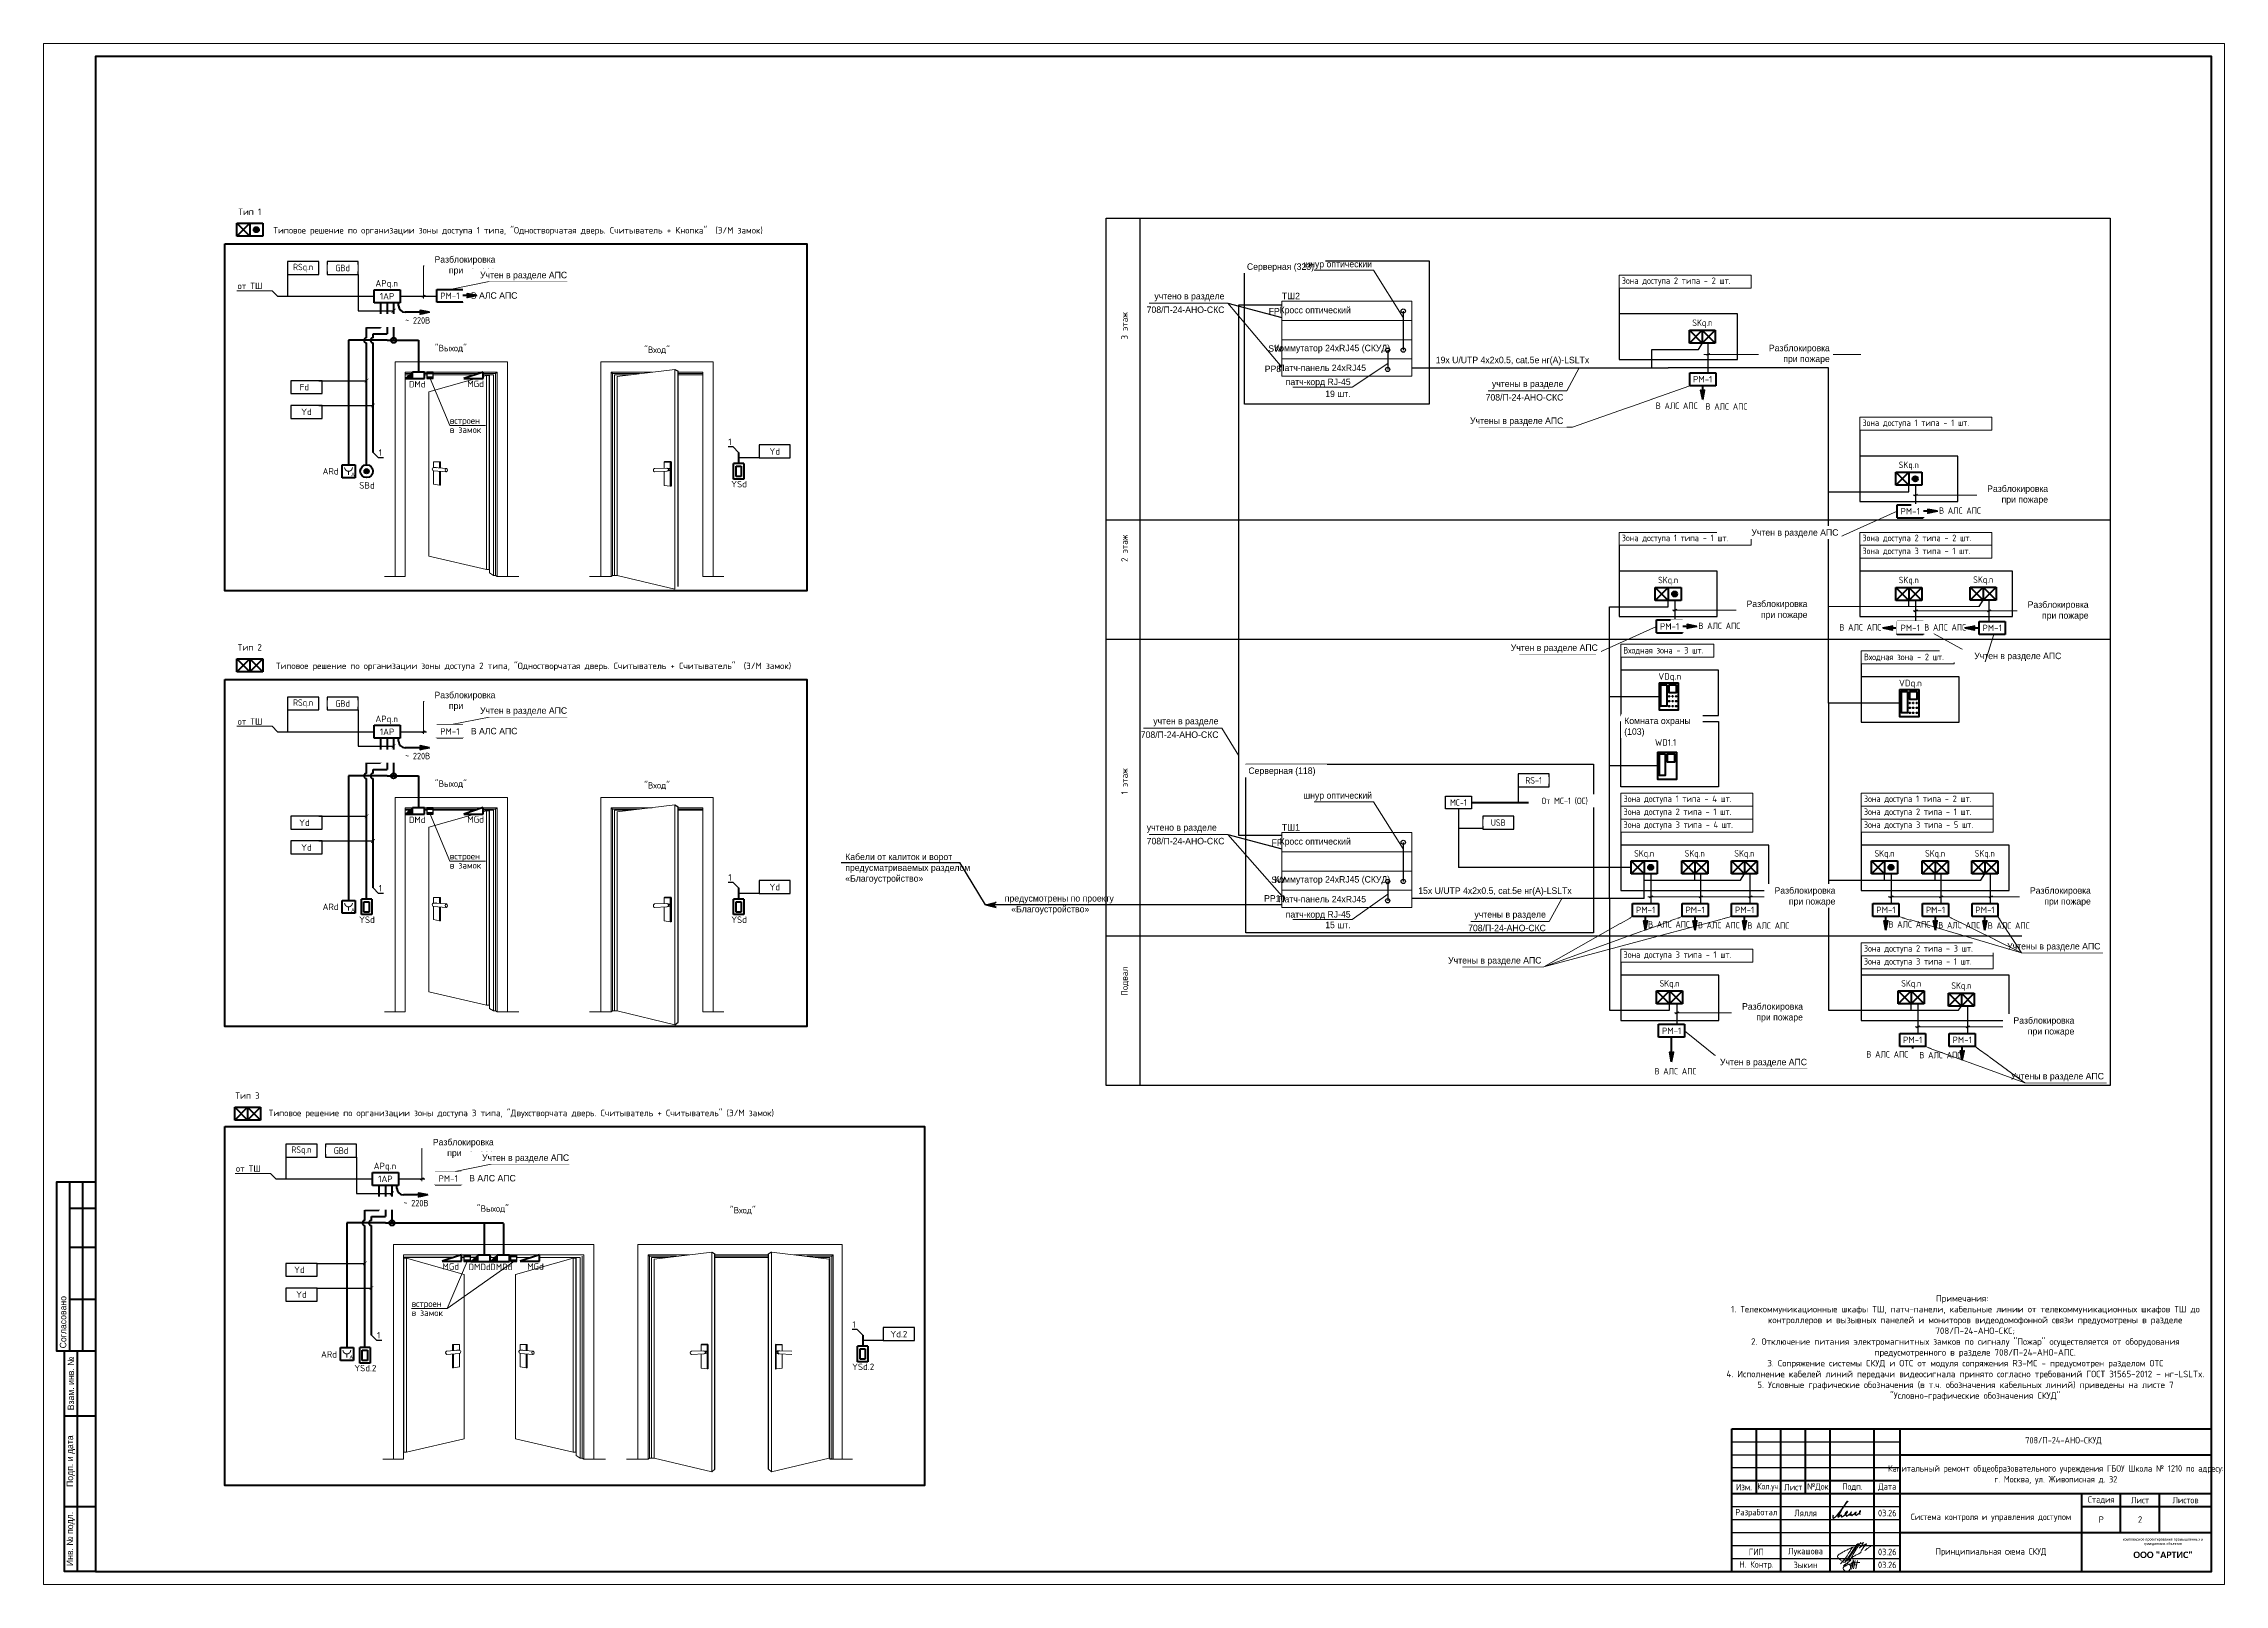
# Paper-space layout 'СС СКУД (2)' of a CAD drawing. Header units: millimetres. Extents: x -2137 to 1243, y -5198 to 657.
# Drawn here: x -2137 to -1296, y -5198 to -4604 of the extents above; entities outside this region: 32.
# The model-space entities are those that its viewports show. They can reach past a viewport. Long polylines and large blocks are cut down to what shows.
import ezdxf
from ezdxf.enums import TextEntityAlignment as Align

# ---------------------------------------------------------------- set-up
doc = ezdxf.new("R2010")
doc.units = ezdxf.units.MM
doc.set_wipeout_variables(frame=1)
for name, pattern in [('GOST2.303 6', [12, 8, -1.5, 1, -1.5]), ('HIDDEN', [0.375, 0.25, -0.125]), ('осевая', [2, 1.25, -0.25, 0.25, -0.25]), ('Скрытая', [7.14375, 4.7625, -2.38125])]:
    doc.linetypes.add(name, pattern=pattern)
for name, color, linetype, lineweight in [('-SBugo-СКД-Приборы', 1, 'Continuous', 30), ('....ТЕКСТ', 7, 'Continuous', 15), ('1 Шлейф UTP', 150, 'GOST2.303 6', 50), ('1.АПС_текст', 7, 'Continuous', 15), ('1Шлейф RS-485', 5, 'Скрытая', 50), ('1Шлейф контроля', 6, 'Continuous', 50), ('__ФОРМАТ', 7, 'Continuous', 40), ('A-_ANOTTEXT_T', 7, 'Continuous', 9), ('RC-Извещатели_охранные', 5, 'Continuous', 30), ('RC-Линии_связи-Адресные', 5, 'Continuous', 30), ('RC-Линии_связи-Питание_220В', 6, 'осевая', 40), ('RC-Прочее_оборудование', 5, 'Continuous', 30), ('АО ДУ', 1, 'Continuous', 50), ('АО Питание', 86, 'Continuous', 50), ('АО ПС', 1, 'Continuous', 50), ('АО СКУД', 1, 'Continuous', 50), ('Кабельные стояки', 252, 'Continuous', 25), ('Маркировка Не АУ', 7, 'Continuous', 25), ('НО СКУД', 7, 'Continuous', 50), ('Подписи', 7, 'Continuous', 13), ('Пожарка', 7, 'Continuous', 25), ('СКУД', 1, 'Continuous', 30), ('Текст', 7, 'Continuous', 25)]:
    doc.layers.add(name, color=color, linetype=linetype, lineweight=lineweight)
for name, color, linetype in [('__НАДПИСИ', 7, 'Continuous'), ('G-ANOTVPRT_T', 7, 'Continuous'), ('PDF _5-СОТ Оборудование', 1, 'Continuous'), ('PDF _Текст', 7, 'Continuous'), ('СОТ', 7, 'Continuous'), ('стена', 20, 'Continuous'), ('Стены', 194, 'Continuous'), ('Узлы', 7, 'Continuous'), ('флажки', 7, 'Continuous'), ('ШТАМП', 2, 'Continuous')]:
    doc.layers.add(name, color=color, linetype=linetype)
doc.layers.add('PDF _СОТ', color=7, linetype='Continuous', true_color=0xb82d00)
doc.layers.add('Границы листа', color=7, linetype='Continuous', lineweight=0, plot=False)
doc.layers.add('ОФ_подписи', color=5, linetype='Continuous', lineweight=13, true_color=0x0000ff)
doc.styles.add('GOST 2.304 type A', font='', dxfattribs={"height": 250})
doc.styles.add('GOST 2.304 type A_2', font='', dxfattribs={"height": 2.5})
doc.styles.add('GOST 2.304 type A_3', font='', dxfattribs={"height": 3.5})
doc.styles.add('GOST Common_4', font='', dxfattribs={"height": 7})
doc.styles.add('ICOCPEUR', font='isocpeur.ttf', dxfattribs={"height": 250})
doc.styles.add('ISOCPEUR', font='isocpeur.ttf', dxfattribs={"width": 0.9, "height": 350})
doc.styles.add('Mipgost_5', font='', dxfattribs={"height": 250})
doc.styles.add('RubezhCAD', font='', dxfattribs={"oblique": 10})
doc.styles.get("Standard").update_dxf_attribs({"font": ''})
doc.styles.add('ГОСТ 2.304', font='')
doc.styles.get('GOST 2.304 type A').set_extended_font_data('GOST 2.304 type A')
doc.styles.get('GOST 2.304 type A_2').set_extended_font_data('GOST 2.304 type A')
doc.styles.get('GOST 2.304 type A_3').set_extended_font_data('GOST 2.304 type A')
doc.styles.get('GOST Common_4').set_extended_font_data('GOST 2.304 type A')
doc.styles.get('Mipgost_5').set_extended_font_data('Mipgost')
doc.styles.get('RubezhCAD').set_extended_font_data('GOST type A')
doc.styles.get('Standard').set_extended_font_data('GOST type B')
doc.styles.get('ГОСТ 2.304').set_extended_font_data('GOST 2.304 type A')
doc.linetypes.add('проект$0$Проводка в коробе', pattern='A,5,[130,ltypeshp.shx,S=1,R=0,X=0,Y=0],1.5,[130,ltypeshp.shx,S=1.5,R=90,X=0,Y=-1],0,[130,ltypeshp.shx,S=2.1,R=90,X=0,Y=1],1,[130,ltypeshp.shx,S=1,R=0,X=0.5,Y=0],5', length=12.5)

psp = doc.layouts.new('СС СКУД (2)')

# ---------------------------------------------------------------- texts
at = {"layer": 'A-_ANOTTEXT_T', "attachment_point": 1}
for s, insert, char_height, width, style in [('\\fGOST Common|b0|i0|c204|p34|; ', (599.92, 657.41), 7, 2.9662, 'GOST Common_4'), ('\\fGOST Common|b0|i0|c204|p34|; ', (682.41, 657.41), 7, 2.9662, 'GOST Common_4'), ('\\fGOST Common|b0|i0|c204|p34|; ', (738.37, 657.41), 7, 2.9662, 'GOST Common_4'), ('\\fGOST Common|b0|i0|c204|p34|; ', (844.53, 657.41), 7, 2.9662, 'GOST Common_4'), ('\\fGOST Common|b0|i0|c204|p34|; ', (640.87, 645.43), 7, 2.9662, 'GOST Common_4'), ('\\fGOST Common|b0|i0|c204|p34|; ', (708.67, 645.43), 7, 2.9662, 'GOST Common_4'), ('\\fGOST Common|b0|i0|c204|p34|; ', (810.07, 645.43), 7, 2.9662, 'GOST Common_4'), ('\\fGOST Common|b0|i0|c204|p34|; ', (822.44, 645.43), 7, 2.9662, 'GOST Common_4'), ('\\fGOST Common|b0|i0|c204|p34|; ', (652.58, 621.49), 7, 2.9662, 'GOST Common_4'), ('\\fGOST Common|b0|i0|c204|p34|; ', (731.88, 621.49), 7, 2.9662, 'GOST Common_4'), ('\\fGOST Common|b0|i0|c204|p34|; ', (790.56, 621.49), 7, 2.9662, 'GOST Common_4'), ('\\fGOST 2.304 type A|b0|i0|c204|p34|; ', (1157.37, 68.61), 2.5, 1.2827, 'GOST 2.304 type A_2'), ('\\fGOST 2.304 type A|b0|i0|c204|p34|; ', (1161.34, 68.61), 2.5, 1.2827, 'GOST 2.304 type A_2'), ('\\fGOST 2.304 type A|b0|i0|c204|p34|; ', (1183.56, 68.61), 2.5, 1.2827, 'GOST 2.304 type A_2'), ('\\fGOST 2.304 type A|b0|i0|c204|p34|; ', (1186.08, 68.61), 2.5, 1.2827, 'GOST 2.304 type A_2'), ('\\fGOST 2.304 type A|b0|i0|c204|p34|; ', (1199.44, 68.61), 2.5, 1.2827, 'GOST 2.304 type A_2'), ('\\fGOST 2.304 type A|b0|i0|c204|p34|; ', (1214.45, 68.61), 2.5, 1.2827, 'GOST 2.304 type A_2'), ('\\fGOST 2.304 type A|b0|i0|c204|p34|; ', (1224.71, 68.61), 2.5, 1.2827, 'GOST 2.304 type A_2'), ('\\fGOST 2.304 type A|b0|i0|c204|p34|; ', (1145.4, 64.78), 2.5, 1.2827, 'GOST 2.304 type A_2'), ('\\fGOST 2.304 type A|b0|i0|c204|p34|; ', (1149.63, 64.78), 2.5, 1.2827, 'GOST 2.304 type A_2'), ('\\fGOST 2.304 type A|b0|i0|c204|p34|; ', (1158.82, 64.78), 2.5, 1.2827, 'GOST 2.304 type A_2'), ('\\fGOST 2.304 type A|b0|i0|c204|p34|; ', (1142.67, 17.43), 3.5, 1.6835, 'GOST 2.304 type A_3'), ('\\fGOST 2.304 type A|b0|i0|c204|p34|; ', (1170.98, 17.43), 3.5, 1.6835, 'GOST 2.304 type A_3'), ('\\fGOST 2.304 type A|b0|i0|c204|p34|; ', (1182.29, 17.43), 3.5, 1.6835, 'GOST 2.304 type A_3'), ('\\fGOST 2.304 type A|b0|i0|c204|p34|; ', (1201.87, 17.43), 3.5, 1.6835, 'GOST 2.304 type A_3'), ('\\fGOST 2.304 type A|b0|i0|c204|p34|; ', (1243.34, 17.43), 3.5, 1.6835, 'GOST 2.304 type A_3'), ('\\fGOST 2.304 type A|b0|i0|c204|p34|; ', (1143.4, 12.07), 3.5, 1.6835, 'GOST 2.304 type A_3'), ('\\fGOST 2.304 type A|b0|i0|c204|p34|; ', (1167.34, 12.07), 3.5, 1.6835, 'GOST 2.304 type A_3'), ('\\fGOST 2.304 type A|b0|i0|c204|p34|; ', (1225.35, 12.07), 3.5, 1.6835, 'GOST 2.304 type A_3'), ('\\fGOST 2.304 type A|b0|i0|c204|p34|; ', (1232.69, 12.07), 3.5, 1.6835, 'GOST 2.304 type A_3'), ('\\fGOST 2.304 type A|b0|i0|c204|p34|; ', (1160.79, 6.71), 3.5, 1.6835, 'GOST 2.304 type A_3'), ('\\fGOST 2.304 type A|b0|i0|c204|p34|; ', (1211.59, 6.71), 3.5, 1.6835, 'GOST 2.304 type A_3')]:
    psp.add_mtext(s, dxfattribs=dict(at, insert=insert, char_height=char_height, width=width, style=style))

msp = doc.modelspace()

# ---------------------------------------------------------------- texts
at = {"layer": '....ТЕКСТ', "char_height": 250, "attachment_point": 4, "style": 'ISOCPEUR'}
for s, insert, width in [('Зона доступа 2 типа - 2 шт.', (419863.8, 181016), 4803.442), ('Зона доступа 1 типа - 1 шт.', (429143.8, 175537.8), 4803.442), ('Зона доступа 1 типа - 1 шт.', (419863.8, 171097.7), 4803.442), ('Зона доступа 2 типа - 2 шт.', (429143.8, 171097.7), 4803.442), ('Зона доступа 3 типа - 1 шт.', (429143.8, 170597.7), 4882.841), ('Входная зона - 3 шт.', (419920.5, 166780.9), 4882.841), ('Входная зона - 2 шт.', (429200.5, 166524.4), 4882.841), ('Зона доступа 1 типа - 4 шт.', (419930.6, 161042.4), 4803.442), ('Зона доступа 2 типа - 1 шт.', (419930.6, 160542.4), 4882.841), ('Зона доступа 1 типа - 2 шт.', (429200.5, 161042.4), 4803.442), ('Зона доступа 2 типа - 1 шт.', (429200.5, 160542.4), 4882.841), ('Зона доступа 3 типа - 4 шт.', (419930.6, 160042.4), 4882.841), ('Зона доступа 3 типа - 5 шт.', (429200.5, 160042.4), 4882.841), ('Зона доступа 3 типа - 1 шт.', (419930.6, 155032.1), 4803.442), ('Зона доступа 2 типа - 3 шт.', (429200.5, 155273.3), 4803.442)]:
    msp.add_mtext(s, dxfattribs=dict(at, insert=insert, width=width))
at = {"layer": '1.АПС_текст', "lineweight": 30, "ltscale": 100, "style": 'ISOCPEUR'}
for s, p in [('Тип 1', (366953.1, 183706.8)), ('Типовое решение по организации зоны доступа 1 типа, "Одностворчатая дверь. Считыватель + Кнопка"  (Э/М замок) ', (377380.1, 182993.2)), ('APq.n', (372233, 180948.1)), ('"Выход"', (374708.4, 178452.1)), ('"Вход"', (382657.4, 178389.1)), ('Fd ', (369139.7, 176945.3)), ('DMd', (373410.1, 177057.1)), ('Yd', (369139.7, 175992.3)), ('1', (385472.2, 174838.9)), ('1', (371990.5, 174420.8)), ('Yd', (387198.6, 174466.8)), ('ARd', (370069, 173702.8)), ('SBd', (371473.5, 173158.4)), ('YSd', (385822, 173206.8)), ('Тип 2', (366953.1, 166914.4)), ('Типовое решение по организации зоны доступа 2 типа, "Одностворчатая дверь. Считыватель + Считыватель"  (Э/М замок) ', (377976.4, 166200.8)), ('APq.n', (372233, 164155.7)), ('"Выход"', (374708.4, 161659.7)), ('"Вход"', (382657.4, 161596.7)), ('Yd ', (369139.7, 160152.9)), ('DMd', (373410.1, 160264.7)), ('Yd', (369139.7, 159199.9)), ('1', (385472.2, 158046.5)), ('1', (371990.5, 157628.4)), ('Yd', (387198.6, 157674.4)), ('ARd', (370069, 156910.4)), ('YSd', (371473.5, 156414.4)), ('YSd', (385822, 156414.4)), ('Тип 3', (366866.4, 149632.1)), ('Типовое решение по организации зоны доступа 3 типа, "Двухстворчата дверь. Считыватель + Считыватель" (Э/М замок)', (377426, 148963.9)), ('APq.n', (372168.6, 146918.8)), ('"Выход"', (376328.9, 145278.5)), ('"Вход"', (385966.5, 145215.5)), ('Yd ', (368946.5, 142916)), ('MGd', (374704.8, 143042.8)), ('DMDd', (375817, 143027.8)), ('MGd', (377974.1, 143042.8)), ('Yd', (368946.5, 141963)), ('1', (371926, 140391.6)), ('1', (390257.2, 140809.7)), ('Yd.2', (391983.6, 140437.6)), ('ARd', (370008, 139655.4)), ('YSd.2', (371409, 139127.5)), ('YSd.2', (390606.9, 139177.5))]:
    msp.add_text(s, height=250, dxfattribs=at).set_placement(p, align=Align.MIDDLE_CENTER)
for s, p in [('от ТШ', (366484.4, 180850.1)), ('встроен', (374667.9, 175654.1)), ('в замок', (374667.9, 175303.6)), ('от ТШ', (366484.4, 164057.7)), ('встроен', (374667.9, 158861.7)), ('в замок', (374667.9, 158511.2)), ('от ТШ', (366419.9, 146820.8)), ('встроен', (373191.4, 141609.2)), ('в замок', (373191.4, 141258.7))]:
    msp.add_text(s, height=250, dxfattribs=at).set_placement(p, align=Align.MIDDLE_LEFT)
at = {"layer": 'PDF _Текст', "char_height": 250, "style": 'Mipgost_5'}
for s, insert, attachment_point in [('708/П-24-АНО-СКС', (404540.5, 179801.8), 9), ('учтено в разделе', (404540.5, 180254.3), 9), ('19x U/UTP 4x2x0.5, cat.5e нг(А)-LSLTx', (412689.4, 177792.5), 7), ('патч-корд RJ-45', (409406.2, 176949.3), 9), ('708/П-24-АНО-СКС', (417611.5, 176424.8), 9), ('учтены в разделе', (417611.5, 176877.3), 9), ('учтен в разделе', (404311.3, 163871), 9), ('708/П-24-АНО-СКС', (404311.3, 163418.5), 9), ('шнур оптический', (410231.7, 161004.9), 9), ('учтено в разделе', (404245.7, 159769.2), 9), ('708/П-24-АНО-СКС', (404540.5, 159316.7), 9), ('15x U/UTP 4x2x0.5, cat.5e нг(А)-LSLTx', (412014.7, 157333.6), 7), ('патч-корд RJ-45', (409406.2, 156420.1), 9), ('учтены в разделе', (416936.8, 156418.3), 9), ('708/П-24-АНО-СКС', (416936.8, 155965.9), 9)]:
    msp.add_mtext(s, dxfattribs=dict(at, insert=insert, attachment_point=attachment_point))
at = {"layer": 'PDF _Текст', "linetype": 'Continuous', "lineweight": 20, "char_height": 250, "attachment_point": 2, "style": 'Mipgost_5'}
for s, insert, width, line_spacing_factor in [('Кросс оптический', (408039.4, 180042.8), 4723.746, 0.899144), ('Коммутатор 24хRJ45 (СКУД)', (408693.8, 178578.9), 4924.756, 0.960103), ('{\\C0;Патч-панель 24хRJ45}', (408308.9, 177815.2), 4497.609, 0.899144), ('Кросс оптический', (408039.4, 159557.7), 4723.746, 0.899144), ('Коммутатор 24хRJ45 (СКУД)', (408693.8, 158093.9), 4924.756, 0.960103), ('{\\C0;Патч-панель 24хRJ45}', (408308.9, 157330.2), 4497.609, 0.899144)]:
    msp.add_mtext(s, dxfattribs=dict(at, insert=insert, width=width, line_spacing_factor=line_spacing_factor))
at = {"layer": 'PDF _Текст', "char_height": 250, "attachment_point": 9, "style": 'Mipgost_5'}
for s, insert, width in [('19 шт.', (409406.2, 176559.2), 2522.401), ('15 шт.', (409406.2, 156083.9), 2207.98)]:
    msp.add_mtext(s, dxfattribs=dict(at, insert=insert, width=width))
at = {"layer": 'СОТ', "color": 0, "char_height": 250, "attachment_point": 4, "style": 'Mipgost_5'}
for s, insert, width in [('FP', (406246.4, 179870.3), 2457.959), ('ТШ2', (406755.2, 180460.1), 2457.959), ('SW', (406231.4, 178435.3), 2457.959), ('PP8', (406094.7, 177648.8), 2457.959), ('ТШ1', (406755.2, 159975), 2457.959), ('\\pi-750,l1000,t1000;Кабели от калиток и ворот\\Pпредусматриваемых разделом\\P«Благоустройство»', (389666.7, 158383.5), 10175.922), ('FP', (406358.7, 159385.3), 2457.959), ('предусмотрены по проекту\\P\\pi-750,l1000,t1000;«Благоустройство»', (396069, 156993.2), 4075.467), ('PP10', (406068.8, 157234.3), 2457.959), ('SW', (406343.7, 157950.3), 2457.959)]:
    msp.add_mtext(s, dxfattribs=dict(at, insert=insert, width=width))
at = {"layer": 'СОТ', "char_height": 250, "attachment_point": 5}
for s, insert, width, style in [('Примечания:\\P\\pi-750,l1000,t1000;1.^IТелекоммуникационные шкафы ТШ, патч-панели, кабельные линии от телекоммуникационных шкафов ТШ до контроллеров и вызывных панелей и мониторов видеодомофонной связи предусмотрены в разделе 708/П-24-АНО-СКС;   \\P2.^IОтключение питания электромагнитных замков по сигналу "Пожар" осуществляется от оборудования предусмотренного в разделе 708/П-24-АНО-АПС.\\P3.^IСопряжение системы СКУД и ОТС от модуля сопряжения R3-МС - предусмотрен разделом ОТС\\P4.^IИсполнение кабелей линий передачи видеосигнала принято согласно требований ГОСТ 31565-2012 - нг-LSLTx.\\P5.^IУсловные графические обозначения (в т.ч. обозначения кабельных линий) приведены на листе 7 "Условно-графические обозначения СКУД"', (432990.8, 139907.3), 18723.771, 'ICOCPEUR'), ('2', (439852, 133289.1), 1500, 'GOST 2.304 type A'), ('Принципиальная схема СКУД', (434102, 132027.4), 7000, 'GOST 2.304 type A')]:
    msp.add_mtext(s, dxfattribs=dict(at, insert=insert, width=width, style=style))
at = {"layer": 'ШТАМП', "color": 0, "lineweight": 30, "char_height": 250, "width": 3357.127, "attachment_point": 5, "rotation": 90, "line_spacing_factor": 0.85}
for s, insert in [('{\\fISOCPEUR|b0|i0|c204|p34;3 этаж}', (400687.4, 179306)), ('{\\fISOCPEUR|b0|i0|c204|p34;2 этаж}', (400687.4, 170729.4)), ('{\\fISOCPEUR|b0|i0|c204|p34;1 этаж}', (400687.4, 161745.7)), ('{\\fISOCPEUR|b0|i0|c204|p34;Подвал}', (400705.6, 154038.7))]:
    msp.add_mtext(s, dxfattribs=dict(at, insert=insert))

# ---------------------------------------------------------------- blocks, each defined once
blk = doc.blocks.new('*U1004')
for p, q in [((5, 155), (5, 90)), ((15, 155), (15, 90))]:
    blk.add_line(p, q)
at = {"lineweight": -2}
for p, q in [((10, 155), (10, 90)), ((10, 145), (20, 145)), ((10, 130), (20, 130)), ((10, 110), (20, 110)), ((13, 90), (13, 5)), ((8, 65), (20, 65)), ((8, 30), (20, 30))]:
    blk.add_line(p, q, dxfattribs=at)
blk.add_lwpolyline([(20, 5), (836, 5), (836, 589), (20, 589)], close=True, dxfattribs=at)
for points in [[(20, 155), (5, 155), (5, 90), (8, 90)], [(20, 5), (8, 5), (8, 90), (20, 90)]]:
    blk.add_lwpolyline(points, dxfattribs=at)
at = {"layer": 'Границы листа'}
blk.add_lwpolyline([(841, 0), (0, 0), (0, 594), (841, 594)], close=True, dxfattribs=at)
at = {"lineweight": 30, "style": 'Mipgost_5'}
blk.add_text('Согласовано', height=2.5, rotation=90, dxfattribs=at).set_placement((7.5, 91), align=Align.MIDDLE_LEFT)
for s, p in [('Взам. инв. №', (10.5, 77.5)), ('Подп. и дата', (10.5, 47.5)), ('Инв. № подл.', (10.5, 17.5))]:
    blk.add_text(s, height=2.5, rotation=90, dxfattribs=at).set_placement(p, align=Align.MIDDLE)
at = {"lineweight": 13, "oblique": 10, "flags": 8}
blk.add_attdef('ФОРМАТ', (801.94, 1.12), '', height=3, dxfattribs=at)
blk = doc.blocks.new('П_Зыкин')
at = {"layer": 'ОФ_подписи', "color": 5, "ltscale": 100, "transparency": 33554687}
for p, q in [((142, 249), (62, -174)), ((102, 37), (218, 37)), ((258, 249), (178, -174))]:
    blk.add_line(p, q, dxfattribs=at)
blk.add_lwpolyline([(-462, 273), (-74, 273), (-446, -30)], dxfattribs=at)
for centre, radius, start, end in [((-271, -94), 186, 314.23929, 159.93483), ((345, -1372), 1523, 88.87583, 117.8788), ((1109, -252), 1204, 158.75935, 174.23097), ((-1024, 224), 1068, 337.81444, 2.88593), ((-849, 72), 852, 342.83077, 7.48151), ((-9, 182), 4.48, 8.96906, 155.65511), ((-643, 22), 732, 344.4555, 20.46196), ((-318, -169), 151, 108.7568, 173.42509), ((-287, -115), 185, 191.53585, 322.35119)]:
    blk.add_arc(centre, radius, start, end, dxfattribs=at)
blk = doc.blocks.new('П_Лукашова')
at = {"layer": 'ОФ_подписи', "color": 5}
for p, q in [((221, 339), (-221, -339)), ((286, 371), (-156, -307)), ((283, 370), (218, 338))]:
    blk.add_line(p, q, dxfattribs=at)
for points in [[(-221, -339), (-276, -344), (-368, -289), (-446, -221), (-505, -166), (-522, -116), (-412, -16), (-295, 56), (-173, 120), (-49, 179), (33, 216), (87, 237), (52, 221), (11, 167), (-59, 51), (-126, -52), (-177, -132), (-256, -231), (-409, -409)], [(360, 20), (294, -18), (203, -65), (91, -124), (-73, -248)], [(366, 415), (236, 213), (85, -37), (-50, -300)], [(221, 301), (344, 360), (434, 401), (475, 416), (464, 395), (420, 336), (342, 232), (310, 203), (337, 221), (420, 283), (490, 322), (558, 352), (576, 358), (491, 240), (403, 113), (374, 49), (360, 20)], [(530, 102), (646, 199), (748, 254)]]:
    blk.add_spline(points, degree=3, dxfattribs=at)
blk = doc.blocks.new('штамп')
at = {"layer": '__ФОРМАТ', "linetype": 'Continuous', "lineweight": 50}
for p, q in [((531929, 45357), (531929, 50857)), ((531929, 50857), (550429, 50857)), ((532879, 48357), (532879, 50857)), ((533829, 45357), (533829, 50857)), ((534779, 48357), (534779, 50857)), ((535729, 45357), (535729, 50857)), ((537429, 45357), (537429, 50857)), ((538429, 45357), (538429, 50857)), ((550429, 45357), (550429, 50857)), ((538429, 49857), (550429, 49857)), ((531929, 48857), (538429, 48857)), ((531929, 48357), (550429, 48357)), ((545429, 45357), (545429, 48357)), ((546929, 46857), (546929, 48357)), ((548429, 46857), (548429, 48357)), ((545429, 47857), (550429, 47857)), ((538429, 46857), (550429, 46857)), ((531929, 45357), (550429, 45357))]:
    blk.add_line(p, q, dxfattribs=at)
at = {"layer": '__ФОРМАТ', "linetype": 'Continuous', "lineweight": -2}
for p, q in [((531929, 50357), (538429, 50357)), ((531929, 49857), (538429, 49857)), ((531929, 49357), (538429, 49357)), ((531929, 48857), (538429, 48857)), ((531929, 47857), (538429, 47857)), ((531929, 47357), (538429, 47357)), ((531929, 46857), (538429, 46857)), ((531929, 46357), (538429, 46357)), ((538429, 46857), (550429, 46857)), ((531929, 45857), (538429, 45857))]:
    blk.add_line(p, q, dxfattribs=at)
at = {"layer": 'Подписи', "color": 5, "lineweight": 25}
blk.add_lwpolyline([(535847, 47525), (535833, 47500), (535823, 47461), (535824, 47440), (535829, 47423), (535840, 47414), (535857, 47413), (535876, 47421), (535897, 47435), (535917, 47454), (536005, 47539), (536088, 47624), (536142, 47690), (536203, 47776), (536266, 47874), (536323, 47953), (536362, 48009), (536395, 48059), (536405, 48060), (536397, 48045), (536295, 47925), (536205, 47790), (536095, 47603), (536059, 47544), (536038, 47506), (536029, 47485), (536027, 47473), (536027, 47462), (536031, 47457), (536037, 47454), (536045, 47456), (536057, 47466), (536072, 47479), (536107, 47506), (536133, 47525), (536147, 47532), (536152, 47532), (536153, 47529), (536150, 47520), (536147, 47504), (536146, 47491), (536148, 47479), (536150, 47471), (536157, 47465), (536166, 47462), (536178, 47464), (536189, 47469), (536215, 47480), (536240, 47498), (536281, 47529), (536306, 47550), (536324, 47567), (536342, 47582), (536372, 47609), (536388, 47629), (536397, 47646), (536399, 47657), (536398, 47666), (536393, 47671), (536383, 47671), (536372, 47667), (536356, 47653), (536336, 47632), (536323, 47612), (536313, 47599), (536309, 47587), (536310, 47579), (536315, 47575), (536326, 47579), (536335, 47585), (536344, 47592), (536348, 47595), (536352, 47596), (536354, 47595), (536355, 47592), (536349, 47583), (536342, 47575), (536334, 47561), (536326, 47547), (536322, 47538), (536320, 47531), (536321, 47523), (536325, 47519), (536328, 47519), (536333, 47524), (536338, 47527), (536344, 47526), (536346, 47520), (536351, 47508), (536355, 47498), (536359, 47493), (536366, 47491), (536375, 47491), (536385, 47497), (536412, 47513), (536436, 47532), (536466, 47559), (536491, 47583), (536517, 47607), (536529, 47621), (536545, 47642), (536547, 47643), (536546, 47644), (536543, 47644), (536541, 47642), (536538, 47637), (536499, 47577), (536491, 47558), (536482, 47544), (536480, 47535), (536479, 47529), (536481, 47524), (536483, 47522), (536489, 47523), (536494, 47526), (536502, 47532), (536512, 47539), (536522, 47544), (536530, 47548), (536541, 47549), (536547, 47546), (536550, 47541), (536551, 47531), (536552, 47525), (536553, 47521), (536558, 47517), (536562, 47515), (536568, 47515), (536575, 47517), (536583, 47523), (536596, 47533), (536617, 47547), (536636, 47561), (536659, 47583), (536688, 47609), (536702, 47620), (536713, 47630), (536721, 47636), (536727, 47641), (536727, 47643), (536726, 47644), (536723, 47643), (536720, 47638), (536715, 47629), (536693, 47594), (536681, 47575), (536676, 47566), (536674, 47557), (536677, 47551), (536679, 47547), (536684, 47546), (536689, 47549), (536695, 47552), (536700, 47554), (536709, 47554), (536716, 47551), (536717, 47545), (536719, 47535), (536721, 47527), (536725, 47524), (536731, 47520), (536741, 47523), (536747, 47528), (536757, 47534), (536779, 47550), (536809, 47572), (536842, 47600), (536865, 47623), (536880, 47642), (536895, 47664), (536899, 47675), (536901, 47684), (536898, 47689), (536891, 47693), (536881, 47689), (536873, 47682), (536862, 47668), (536856, 47654), (536855, 47638), (536856, 47622), (536856, 47598), (536858, 47583), (536860, 47572), (536864, 47560), (536871, 47551)], dxfattribs=at)
at = {"layer": 'ОФ_подписи'}
for name, p, xscale, yscale, zscale in [('П_Лукашова', (536533, 46057), 1.010226427429054, 1.010226427429054, 1.010226427429054), ('П_Зыкин', (536581, 45585), 0.7621923841183493, 0.7621923841183493, 0.7621923841183493)]:
    blk.add_blockref(name, p, dxfattribs=dict(at, xscale=xscale, yscale=yscale, zscale=zscale))
at = {"transparency": 33554687, "attachment_point": 5, "style": 'ГОСТ 2.304'}
for s, insert, char_height, width in [('{\\fArial|b0|i0|c204|p34;комплексное проектирование промышленных и гражданских объектов}', (548563, 46495), 100, 3372.21), ('{\\fCorbel Light|b1|i0|c204|p34;ООО "АРТИС"}', (548563, 45995), 250, 4171.2)]:
    blk.add_mtext(s, dxfattribs=dict(at, insert=insert, char_height=char_height, width=width))
at = {"layer": '__НАДПИСИ', "lineweight": 9, "ltscale": 2, "style": 'ISOCPEUR', "flags": 1}
blk.add_attdef('NOTATION', (548864, 51134), '', height=250, dxfattribs=at)
at = {"layer": '__НАДПИСИ', "lineweight": 9, "ltscale": 2, "style": 'RubezhCAD', "oblique": 10}
blk.add_attdef('SHEET', text='', height=250, dxfattribs=at).set_placement((547679, 47357), align=Align.MIDDLE_CENTER)
at = {"layer": '__ФОРМАТ', "color": 7, "linetype": 'Continuous', "lineweight": 20, "char_height": 250, "attachment_point": 5, "style": 'GOST 2.304 type A'}
for s, insert, width in [('Капитальный ремонт общеобразовательного учреждения ГБОУ Школа № 1210 по адресу:      \\Pг. Москва, ул. Живописная д. 32', (544429, 49085), 12000), ('\\pi-7.5,l7.5,t7.5;{\\W0.9;\\C256;Кол.уч.}', (533354, 48607), 950)]:
    blk.add_mtext(s, dxfattribs=dict(at, insert=insert, width=width))
for s, insert, width, line_spacing_factor in [('\\pi-7.5,l7.5,t7.5;{\\C256;Изм.}', (532404, 48607), 950, 1.2), ('\\pi-7.5,l7.5,t7.5;{\\C256;Лист}', (534304, 48607), 950, 1.2), ('\\pi-7.5,l7.5,t7.5;{\\C256;№Док}', (535254, 48607), 950, 1.2), ('\\pi-7.5,l7.5,t7.5;{\\C256;Подп.}', (536584, 48607), 1710.72, 1.2), ('\\pi-7.5,l7.5,t7.5;{\\C256;Дата}', (537929, 48607), 1000, 1.2), ('\\pi-7.5,l7.5,t7.5;{\\C256;Стадия}', (546179, 48107), 1500, 1.2), ('\\pi-7.5,l7.5,t7.5;{\\C256;Лист}', (547679, 48107), 1500, 1.2), ('\\pi-7.5,l7.5,t7.5;{\\C256;Листов}', (549429, 48107), 2000, 1.2), ('\\pi-7.5,l7.5,t7.5;{\\C256;Разработал}', (532879, 47607), 1900, 1.2), ('{\\C256;Лялля}', (534779, 47607), 1900, 1.2), ('{\\C256;03.26}', (537929, 47607), 1000, 1.2), ('Система контроля и управления доступом ', (541929, 47427), 6828.82, 0.85), ('\\pi-750,l750,t750;{\\C256;Р}', (546179, 47357), 1500, 1.2), ('{\\C256;Лукашова}', (534779, 46107), 1900, 1.2), ('{\\C256;Н. Контр. }', (532879, 45592), 1900, 1.2), ('\\pi-7.5,l7.5,t7.5;{\\C256;ГИП}', (532879, 46107), 1900, 1.2), ('\\pi-750,l750,t750;{\\C256;Зыкин}', (534779, 45607), 1900, 1.2), ('{\\C256;03.26}', (537929, 46107), 1000, 1.2), ('{\\C256;03.26}', (537929, 45607), 1000, 1.2)]:
    blk.add_mtext(s, dxfattribs=dict(at, insert=insert, width=width, line_spacing_factor=line_spacing_factor))
at = {"layer": 'стена', "color": 18, "true_color": 0x000000, "insert": (543249, 50539), "char_height": 250, "width": 3851.47, "attachment_point": 1, "style": 'GOST 2.304 type A'}
blk.add_mtext('708/П-24-АНО-СКУД', dxfattribs=at)
blk = doc.blocks.new('доводчик')
at = {"lineweight": 50}
blk.add_wipeout([(-372, -125), (372, 125), (372, -125)], dxfattribs=at).dxf.layer = 'СКУД'
at = {"layer": 'СКУД', "linetype": 'ByBlock', "lineweight": 50, "ltscale": 100}
for p, q in [((372, 125), (-372, -125)), ((372, -125), (372, 123)), ((-372, -125), (372, -125))]:
    blk.add_line(p, q, dxfattribs=at)
at = {"layer": 'СКУД', "lineweight": 50}
blk.add_lwpolyline([(372, -125), (372, 125)], dxfattribs=at)
blk = doc.blocks.new('УДП 513-10 исп. 01 АР')
at = {"color": 6, "lineweight": 50}
blk.add_wipeout([(-250, 250), (250, 250), (250, -250), (-250, -250)], dxfattribs=at).dxf.layer = 'СКУД'
at = {"layer": 'СКУД', "color": 6, "lineweight": 50, "ltscale": 30}
for p, q in [((-250, -250), (-250, 250)), ((-250, 250), (250, 250)), ((250, 250), (250, -250)), ((250, -250), (-250, -250))]:
    blk.add_line(p, q, dxfattribs=at)
at = {"layer": 'СКУД', "color": 6, "linetype": 'Continuous', "lineweight": 50, "ltscale": 30, "const_width": 37.5}
blk.add_lwpolyline([(-150, 150, 1), (150, 150, 1)], format="xyb", dxfattribs=at)
blk.add_lwpolyline([(0, 0), (0, -150)], dxfattribs=at)
at = {"layer": 'СКУД', "color": 6, "lineweight": 50, "style": 'ISOCPEUR'}
blk.add_text('А', height=150, dxfattribs=at).set_placement((96, -199))
blk = doc.blocks.new('считыватель')
at = {"layer": 'СКУД', "linetype": 'ByBlock', "lineweight": 50, "ltscale": 100}
for p, q in [((-165, -250), (-165, 250)), ((165, 250), (-165, 250)), ((-83, 163), (83, 163)), ((-83, -167), (-83, 163)), ((83, 163), (83, -167)), ((165, 250), (165, -250)), ((165, -250), (-165, -250)), ((83, -167), (-83, -167))]:
    blk.add_line(p, q, dxfattribs=at)
blk = doc.blocks.new('1AP-M')
blk.add_wipeout([(-500, 250), (500, 250), (500, -250), (-500, -250)])
at = {"layer": 'АО ДУ'}
blk.add_line((-500, -250), (-500, 250), dxfattribs=at)
at = {"layer": 'АО СКУД'}
for p, q in [((-500, 250), (500, 250)), ((500, 250), (500, -250)), ((500, -250), (-500, -250))]:
    blk.add_line(p, q, dxfattribs=at)
at = {"layer": 'АО СКУД', "color": 7, "ltscale": 100, "style": 'ISOCPEUR'}
blk.add_text('1AP', height=250, dxfattribs=at).set_placement((0, 0), align=Align.MIDDLE)
blk = doc.blocks.new('кнопка')
at = {"layer": '-SBugo-СКД-Приборы', "linetype": 'ByBlock', "ltscale": 100}
h = blk.add_hatch(color=256, dxfattribs=at)
edge = h.paths.add_edge_path()
edge.add_ellipse((0, 0), major_axis=(-46.8, 46.8), ratio=1, start_angle=0, end_angle=360)
at = {"layer": '-SBugo-СКД-Приборы', "lineweight": 50}
blk.add_circle((0, 0), 165, dxfattribs=at)
at = {"layer": '-SBugo-СКД-Приборы', "linetype": 'ByBlock', "ltscale": 100}
blk.add_ellipse((0, 0), major_axis=(-46.8, 46.8), ratio=1, start_param=3.926991, end_param=10.210176, dxfattribs=at)
blk = doc.blocks.new('*U1010')
blk.add_wipeout([(-510, -125), (-234, 125), (234, 125), (234, -125)]).dxf.layer = 'СКУД'
at = {"layer": 'СКУД'}
h = blk.add_hatch(color=256, dxfattribs=at)
h.dxf.hatch_style = 1
h.set_gradient(color1=(255, 0, 0), color2=(255, 0, 0), tint=1)
h.paths.add_polyline_path([(-510, -125), (-234, -125), (-234, 125)])
at = {"layer": 'СКУД', "lineweight": 50}
for p, q in [((234, 125), (-234, 125)), ((-510, -125), (234, -125))]:
    blk.add_line(p, q, dxfattribs=at)
at = {"layer": 'СКУД'}
blk.add_line((234, -125), (234, 125), dxfattribs=at)
for points in [[(-510, -125), (-234, 125)], [(-234, 125), (-234, -125)]]:
    blk.add_lwpolyline(points, dxfattribs=at)
at = {"layer": 'СКУД', "lineweight": 50}
blk.add_lwpolyline([(234, -125), (234, 125)], dxfattribs=at)
blk = doc.blocks.new('видео')
at = {"lineweight": 50}
blk.add_wipeout([(-33345, -19234), (-33345, -18184), (-32595, -18184), (-32595, -19234)], dxfattribs=at).dxf.layer = 'RC-Извещатели_охранные'
at = {"layer": 'RC-Извещатели_охранные', "lineweight": 50}
for points in [[(-33345, -18184), (-32595, -18184)], [(-33345, -18184), (-33345, -19234), (-32595, -19234), (-32595, -18184)], [(-33045, -18259), (-33045, -19084), (-33270, -19084), (-33270, -18259), (-33045, -18259)], [(-32970, -18259), (-32970, -18559), (-32670, -18559), (-32670, -18259)], [(-32970, -18259), (-32670, -18259)]]:
    blk.add_lwpolyline(points, dxfattribs=at)
blk = doc.blocks.new('домофон')
at = {"linetype": 'ByBlock', "lineweight": -2}
blk.add_wipeout([(54836, 183369), (54836, 184419), (55586, 184419), (55586, 183369)], dxfattribs=at).dxf.layer = 'RC-Извещатели_охранные'
at = {"layer": 'RC-Извещатели_охранные', "linetype": 'ByBlock', "lineweight": -2}
for points in [[(54836, 184419), (55586, 184419)], [(54836, 184419), (54836, 183369), (55586, 183369), (55586, 184419)], [(55136, 184344), (55136, 183519), (54911, 183519), (54911, 184344), (55136, 184344)], [(55211, 184344), (55211, 184044), (55511, 184044), (55511, 184344)], [(55211, 184344), (55511, 184344)]]:
    blk.add_lwpolyline(points, dxfattribs=at)
for centre in [(55226, 183894), (55226, 183707), (55226, 183519), (55361, 183894), (55361, 183707), (55361, 183519), (55496, 183894), (55496, 183707), (55496, 183519)]:
    blk.add_circle(centre, 15, dxfattribs=at)
blk = doc.blocks.new('RC-UGO-IOM-01')
at = {"layer": 'RC-Извещатели_охранные'}
blk.add_point((0, 0), dxfattribs=at)
blk.add_wipeout([(2.5, -2.5), (2.5, 2.5), (-2.5, 2.5), (-2.5, -2.5)]).dxf.layer = 'RC-Извещатели_охранные'
blk.add_wipeout([(-2.5, -2.5), (-2.5, 2.5), (2.5, 2.5), (2.5, -2.5)]).dxf.layer = 'RC-Извещатели_охранные'
h = blk.add_hatch(color=256, dxfattribs=at)
h.dxf.hatch_style = 1
h.paths.add_polyline_path([(2.5, 0.8), (2.5, 2.5), (-2.5, 2.5), (-2.5, 0.8)])
h = blk.add_hatch(color=256, dxfattribs=at)
h.dxf.hatch_style = 1
h.paths.add_polyline_path([(2.5, -2.5), (2.5, -0.8), (-2.5, -0.8), (-2.5, -2.5)])
blk.add_lwpolyline([(-2.5, -2.5), (2.5, -2.5), (2.5, 2.5), (-2.5, 2.5)], close=True, dxfattribs=at)
blk.add_attdef('PSTN', text='', height=2.5, dxfattribs=at).set_placement((1, 2.6), align=Align.BOTTOM_LEFT)
blk = doc.blocks.new('*U1011')
blk.add_wipeout([(-510, -125), (-234, 125), (234, 125), (234, -125)]).dxf.layer = 'СКУД'
at = {"layer": 'СКУД'}
h = blk.add_hatch(color=256, dxfattribs=at)
h.dxf.hatch_style = 1
h.set_gradient(color1=(255, 0, 0), color2=(255, 0, 0), tint=1)
h.paths.add_polyline_path([(-510, -125), (-234, -125), (-234, 125)])
at = {"layer": 'СКУД', "lineweight": 50}
for p, q in [((234, 125), (-234, 125)), ((-510, -125), (234, -125))]:
    blk.add_line(p, q, dxfattribs=at)
at = {"layer": 'СКУД'}
blk.add_line((234, -125), (234, 125), dxfattribs=at)
for points in [[(-510, -125), (-234, 125)], [(-234, 125), (-234, -125)]]:
    blk.add_lwpolyline(points, dxfattribs=at)
at = {"layer": 'СКУД', "lineweight": 50}
blk.add_lwpolyline([(234, -125), (234, 125)], dxfattribs=at)
blk = doc.blocks.new('*U1007')
blk.add_wipeout([(-510, -125), (-234, 125), (234, 125), (234, -125)]).dxf.layer = 'СКУД'
at = {"layer": 'СКУД'}
h = blk.add_hatch(color=256, dxfattribs=at)
h.dxf.hatch_style = 1
h.set_gradient(color1=(255, 0, 0), color2=(255, 0, 0), tint=1)
h.paths.add_polyline_path([(-510, -125), (-234, -125), (-234, 125)])
at = {"layer": 'СКУД', "lineweight": 50}
for p, q in [((234, 125), (-234, 125)), ((-510, -125), (234, -125))]:
    blk.add_line(p, q, dxfattribs=at)
at = {"layer": 'СКУД'}
blk.add_line((234, -125), (234, 125), dxfattribs=at)
for points in [[(-510, -125), (-234, 125)], [(-234, 125), (-234, -125)]]:
    blk.add_lwpolyline(points, dxfattribs=at)
at = {"layer": 'СКУД', "lineweight": 50}
blk.add_lwpolyline([(234, -125), (234, 125)], dxfattribs=at)
blk = doc.blocks.new('*U1008')
blk.add_wipeout([(-510, -125), (-234, 125), (234, 125), (234, -125)]).dxf.layer = 'СКУД'
at = {"layer": 'СКУД'}
h = blk.add_hatch(color=256, dxfattribs=at)
h.dxf.hatch_style = 1
h.set_gradient(color1=(255, 0, 0), color2=(255, 0, 0), tint=1)
h.paths.add_polyline_path([(-510, -125), (-234, -125), (-234, 125)])
at = {"layer": 'СКУД', "lineweight": 50}
for p, q in [((234, 125), (-234, 125)), ((-510, -125), (234, -125))]:
    blk.add_line(p, q, dxfattribs=at)
at = {"layer": 'СКУД'}
blk.add_line((234, -125), (234, 125), dxfattribs=at)
for points in [[(-510, -125), (-234, 125)], [(-234, 125), (-234, -125)]]:
    blk.add_lwpolyline(points, dxfattribs=at)
at = {"layer": 'СКУД', "lineweight": 50}
blk.add_lwpolyline([(234, -125), (234, 125)], dxfattribs=at)
blk = doc.blocks.new('тип 3')
at = {"color": 3}
blk.add_wipeout([(-201820, 375828), (-202820, 375828), (-202820, 376328), (-201820, 376328)], dxfattribs=at).dxf.layer = 'НО СКУД'
at = {"layer": 'НО СКУД', "color": 3}
for p, q in [((-202820, 376328), (-201820, 376328)), ((-202820, 375828), (-202820, 376328)), ((-202320, 376328), (-202820, 375828)), ((-202320, 375828), (-202820, 376328)), ((-202320, 376328), (-202320, 375828)), ((-201820, 376328), (-202320, 375828)), ((-201820, 375828), (-202320, 376328)), ((-201820, 376328), (-201820, 375828)), ((-201820, 375828), (-202820, 375828))]:
    blk.add_line(p, q, dxfattribs=at)
at = {"layer": 'НО СКУД', "color": 3, "ltscale": 30}
blk.add_line((-201820, 376328), (-201820, 375828), dxfattribs=at)
blk = doc.blocks.new('сс')
at = {"color": 1}
blk.add_wipeout([(449226, 14732), (448226, 14732), (448226, 15232), (449226, 15232)], dxfattribs=at).dxf.layer = 'НО СКУД'
at = {"layer": 'НО СКУД', "color": 1}
for p, q in [((448226, 15232), (449226, 15232)), ((448226, 14732), (448226, 15232)), ((448726, 15232), (448226, 14732)), ((448726, 14732), (448226, 15232)), ((448726, 15232), (448726, 14732)), ((449226, 15232), (448726, 14732)), ((449226, 14732), (448726, 15232)), ((449226, 15232), (449226, 14732)), ((449226, 14732), (448226, 14732))]:
    blk.add_line(p, q, dxfattribs=at)
at = {"layer": 'НО СКУД', "color": 1, "ltscale": 30}
blk.add_line((449226, 15232), (449226, 14732), dxfattribs=at)
blk = doc.blocks.new('2 идентификатора - считыватель + кнопка')
at = {"color": 4}
blk.add_wipeout([(-500, 250), (500, 250), (500, -250), (-500, -250)], dxfattribs=at).dxf.layer = 'НО СКУД'
at = {"layer": 'НО СКУД'}
h = blk.add_hatch(color=4, dxfattribs=at)
h.dxf.hatch_style = 1
h.paths.add_polyline_path([(-350, 0, 1), (-150, 0, 1)])
at = {"layer": 'НО СКУД', "color": 4, "ltscale": 30}
blk.add_line((-500, -250), (-500, 250), dxfattribs=at)
at = {"layer": 'НО СКУД', "color": 4}
for p, q in [((-500, -250), (-500, 250)), ((-500, 250), (500, 250)), ((0, -250), (0, 250)), ((0, -250), (500, 250)), ((0, 250), (500, -250)), ((500, 250), (500, -250)), ((500, -250), (-500, -250))]:
    blk.add_line(p, q, dxfattribs=at)
at = {"layer": 'НО СКУД', "color": 4, "ltscale": 30}
blk.add_circle((-250, 0), 100, dxfattribs=at)

# ---------------------------------------------------------------- hatches: boundary and pattern name
at = {"layer": 'RC-Линии_связи-Адресные'}
h = msp.add_hatch(dxfattribs=at)
h.set_pattern_fill('ANGLE', color=256)
h.set_pattern_definition([(0, (-12910.8554, 501330.245), (0, 6.985), [5.08, -1.905]), (90, (-12910.8554, 501330.245), (-6.985, 4e-16), [5.08, -1.905])])
h.paths.add_polyline_path([(395331.4, 156987.7), (395613.3, 156987.7), (395732.3, 156890.6)])
h.paths.add_polyline_path([(395732.3, 157084.8), (395613.3, 156987.7), (395331.4, 156987.7)])

# ---------------------------------------------------------------- linework, layer by layer
at = {"layer": '....ТЕКСТ', "ltscale": 300}
for p, q in [((366457, 180662.1), (367814.8, 180662.1)), ((367814.8, 180662.1), (368025.8, 180451.1)), ((374669.6, 175466.1), (373905.6, 177274.6)), ((376047.3, 175466.1), (374669.6, 175466.1)), ((366457, 163869.8), (367814.8, 163869.8)), ((367814.8, 163869.8), (368025.8, 163658.7)), ((374669.6, 158673.7), (373905.6, 160482.2)), ((376047.3, 158673.7), (374669.6, 158673.7)), ((366392.6, 146632.9), (367750.3, 146632.9)), ((367750.3, 146632.9), (367961.4, 146421.8)), ((374570.8, 141421.2), (373193.1, 141421.2))]:
    msp.add_line(p, q, dxfattribs=at)
at = {"layer": '....ТЕКСТ'}
for points in [[(419763.8, 180766), (424851.8, 180766), (424851.8, 181266), (419763.8, 181266)], [(429043.8, 175287.8), (434131.8, 175287.8), (434131.8, 175787.8), (429043.8, 175787.8)], [(419763.8, 170847.7), (424851.8, 170847.7), (424851.8, 171347.7), (419763.8, 171347.7)], [(429043.8, 170847.7), (434131.8, 170847.7), (434131.8, 171347.7), (429043.8, 171347.7)], [(429043.8, 170347.7), (434131.8, 170347.7), (434131.8, 170847.7), (429043.8, 170847.7)], [(419820.5, 166530.9), (423407.5, 166530.9), (423407.5, 167030.9), (419820.5, 167030.9)], [(429100.5, 166274.4), (432687.5, 166274.4), (432687.5, 166774.4), (429100.5, 166774.4)], [(419830.6, 160792.4), (424918.7, 160792.4), (424918.7, 161292.4), (419830.6, 161292.4)], [(419830.6, 160292.4), (424918.7, 160292.4), (424918.7, 160792.4), (419830.6, 160792.4)], [(429100.5, 160792.4), (434188.5, 160792.4), (434188.5, 161292.4), (429100.5, 161292.4)], [(429100.5, 160292.4), (434188.5, 160292.4), (434188.5, 160792.4), (429100.5, 160792.4)], [(419830.6, 159792.4), (424918.7, 159792.4), (424918.7, 160292.4), (419830.6, 160292.4)], [(429100.5, 159792.4), (434188.5, 159792.4), (434188.5, 160292.4), (429100.5, 160292.4)], [(419830.6, 154782.1), (424918.7, 154782.1), (424918.7, 155282.1), (419830.6, 155282.1)], [(429100.5, 155023.3), (434188.5, 155023.3), (434188.5, 155523.3), (429100.5, 155523.3)]]:
    msp.add_lwpolyline(points, close=True, dxfattribs=at)
at = {"ltscale": 100}
for p, q in [((383468.1, 169258.9), (383468.1, 177558.7)), ((383468.1, 152466.6), (383468.1, 160766.4)), ((383346.4, 152358.5), (383468.1, 152466.6)), ((384893.2, 135229.7), (384893.2, 143529.5)), ((386953.3, 135229.7), (386953.3, 143529.5)), ((384771.5, 135121.6), (384893.2, 135229.7)), ((387074.9, 135121.6), (386953.3, 135229.7))]:
    msp.add_line(p, q, dxfattribs=at)
at = {"color": 7, "lineweight": 9}
for p, q in [((382558.3, 173678.4), (383036.3, 173701.8)), ((383038.7, 173827.7), (382559.9, 173812)), ((382931.7, 174055.6), (382931.7, 173824.8)), ((382931.7, 174055.6), (383167.9, 174055.6)), ((382931.7, 173695.2), (382931.7, 173157.8)), ((383167.9, 173835.1), (383167.9, 174055.6)), ((383167.9, 173124.3), (383167.9, 173835.1)), ((383167.9, 173124.3), (382931.7, 173157.8)), ((382558.3, 156886), (383036.3, 156909.4)), ((383038.7, 157035.4), (382559.9, 157019.7)), ((382931.7, 157263.2), (382931.7, 157032.5)), ((382931.7, 157263.2), (383167.9, 157263.2)), ((382931.7, 156902.8), (382931.7, 156365.4)), ((383167.9, 157042.7), (383167.9, 157263.2)), ((383167.9, 156331.9), (383167.9, 157042.7)), ((383167.9, 156331.9), (382931.7, 156365.4)), ((383983.4, 139649.1), (384461.4, 139672.5)), ((384463.8, 139798.5), (383985, 139782.8)), ((384356.8, 140026.3), (384356.8, 139795.6)), ((384356.8, 140026.3), (384593, 140026.3)), ((384356.8, 139665.9), (384356.8, 139128.6)), ((384593, 139805.8), (384593, 140026.3)), ((384593, 139095.1), (384593, 139805.8)), ((387253.4, 139805.8), (387253.4, 140026.3)), ((387489.7, 140026.3), (387253.4, 140026.3)), ((387253.4, 139095.1), (387253.4, 139805.8)), ((387382.7, 139798.5), (387861.5, 139782.8)), ((387863, 139649.1), (387385.1, 139672.5)), ((387489.7, 140026.3), (387489.7, 139795.6)), ((387489.7, 139665.9), (387489.7, 139128.6)), ((384593, 139095.1), (384356.8, 139128.6)), ((387253.4, 139095.1), (387489.7, 139128.6))]:
    msp.add_line(p, q, dxfattribs=at)
for points in [[(419763.8, 180766), (419763.8, 179766)], [(429043.8, 175287.8), (429043.8, 174287.8)], [(419763.8, 170847.7), (419763.8, 169847.7)], [(429043.8, 170847.7), (429043.8, 169847.7)], [(419820.5, 166530.9), (419820.5, 166030.9)], [(429100.5, 166274.4), (429100.5, 165774.4)], [(429100.5, 159792.4), (429100.5, 159292.4)], [(419830.6, 154782.1), (419830.6, 154282.1)], [(429100.5, 155023.3), (429100.5, 154282.1)], [(376289.5, 143396.9), (372883.6, 143396.9)], [(389398.1, 135620.3), (389319.3, 135620.3)]]:
    msp.add_lwpolyline(points)
at = {"lineweight": 30}
for points in [[(419763.8, 178016), (424325.1, 178016), (424325.1, 179766), (419763.8, 179766)], [(419820.5, 164280.9), (423593.5, 164280.9), (423593.5, 166030.9), (419820.5, 166030.9)], [(429100.5, 164024.4), (432873.5, 164024.4), (432873.5, 165774.4), (429100.5, 165774.4)], [(429100.5, 157542.4), (434798.8, 157542.4), (434798.8, 159292.4), (429100.5, 159292.4)], [(419830.6, 152532.1), (423603.7, 152532.1), (423603.7, 154282.1), (419830.6, 154282.1)]]:
    msp.add_lwpolyline(points, close=True, dxfattribs=at)
at = {"color": 7, "lineweight": 9}
for points in [[(372554.3, 169649.6), (372554.3, 177918.3), (374113.1, 177918.3)], [(372554.3, 177918.3), (376885.6, 177918.3), (376885.6, 169649.6)], [(372948.1, 171047.4), (372948.1, 177524.6), (372987.4, 177524.6)], [(372948.1, 177524.6), (376491.8, 177524.6), (376491.8, 169649.6), (377324.2, 169649.6)], [(376432.8, 177465.5), (372948.1, 177465.5)], [(376432.8, 177465.5), (376491.8, 177524.6)], [(376432.8, 169688.9), (376432.8, 177465.5)], [(382469.7, 177524.6), (380885.5, 177524.6), (380885.5, 169649.6), (380053.1, 169649.6)], [(384823, 177918.3), (380491.7, 177918.3), (380491.7, 169649.6)], [(380944.6, 177465.5), (380885.5, 177524.6)], [(380944.6, 169688.9), (380944.6, 177465.5)], [(380944.6, 177465.5), (381983.5, 177465.5)], [(381121.7, 169688.9), (383346.4, 169150.8), (383346.4, 177631.1), (381121.7, 177360.8)], [(384823, 169649.6), (384823, 177918.3), (383264.2, 177918.3)], [(384429.2, 177524.6), (383468.1, 177524.6)], [(383468.1, 177465.5), (384429.2, 177465.5)], [(384429.2, 171047.4), (384429.2, 177524.6), (384389.9, 177524.6)], [(376491.8, 169649.6), (376432.8, 169688.9), (376354, 169688.9), (376354, 177426.1), (372948.1, 177426.1)], [(376083.9, 169916.9), (373859.2, 170428.8), (373859.2, 176768.2), (376083.9, 177401)], [(376083.9, 169916.9), (376182.3, 169916.9), (376182.3, 177401), (376083.9, 177401)], [(376083.9, 169919.7), (376083.9, 177401)], [(376354, 169688.9), (376196.5, 169787.4), (376196.5, 177426.1)], [(380885.5, 169649.6), (380944.6, 169688.9), (381023.3, 169688.9), (381023.3, 177426.1), (381659.3, 177426.1)], [(381121.7, 169688.9), (381023.3, 169688.9), (381023.3, 177426.1), (381121.7, 177426.1)], [(381121.7, 169691.7), (381121.7, 177360.8)], [(383468.1, 177426.1), (384429.2, 177426.1)], [(374037.7, 173840.7), (374037.7, 174061.2), (374273.9, 174061.2), (374273.9, 173830.5)], [(374273.9, 173700.9), (374273.9, 173163.5), (374037.7, 173210.7), (374037.7, 173714.7)], [(374305.4, 173828.5), (374305.4, 174061.2), (374273.9, 174061.2)], [(374273.9, 173163.5), (374305.4, 173163.5), (374305.4, 173698.3)], [(372146.4, 169649.6), (372948.1, 169649.6), (372948.1, 171047.4)], [(385230.9, 169649.6), (384429.2, 169649.6), (384429.2, 171047.4)], [(372554.3, 152857.2), (372554.3, 161125.9), (374113.1, 161125.9)], [(372554.3, 161125.9), (376885.6, 161125.9), (376885.6, 152857.2)], [(372948.1, 154255), (372948.1, 160732.2), (372987.4, 160732.2)], [(372948.1, 160732.2), (376491.8, 160732.2), (376491.8, 152857.2), (377324.2, 152857.2)], [(376432.8, 160673.1), (372948.1, 160673.1)], [(376491.8, 152857.2), (376432.8, 152896.6), (376354, 152896.6), (376354, 160633.7), (372948.1, 160633.7)], [(376354, 152896.6), (376196.5, 152995), (376196.5, 160633.7)], [(376432.8, 160673.1), (376491.8, 160732.2)], [(376432.8, 152896.6), (376432.8, 160673.1)], [(382469.7, 160732.2), (380885.5, 160732.2), (380885.5, 152857.2), (380053.1, 152857.2)], [(384823, 161125.9), (380491.7, 161125.9), (380491.7, 152857.2)], [(380944.6, 160673.1), (380885.5, 160732.2)], [(380885.5, 152857.2), (380944.6, 152896.6), (381023.3, 152896.6), (381023.3, 160633.7), (381659.3, 160633.7)], [(380944.6, 152896.6), (380944.6, 160673.1)], [(380944.6, 160673.1), (381983.5, 160673.1)], [(381121.7, 152896.6), (381023.3, 152896.6), (381023.3, 160633.7), (381121.7, 160633.7)], [(381121.7, 152896.6), (383346.4, 152358.5), (383346.4, 160838.7), (381121.7, 160568.4)], [(384823, 152857.2), (384823, 161125.9), (383264.2, 161125.9)], [(384429.2, 160732.2), (383468.1, 160732.2)], [(383468.1, 160673.1), (384429.2, 160673.1)], [(383468.1, 160633.7), (384429.2, 160633.7)], [(384429.2, 154255), (384429.2, 160732.2), (384389.9, 160732.2)], [(376083.9, 153124.5), (373859.2, 153636.4), (373859.2, 159975.8), (376083.9, 160608.6)], [(376083.9, 153124.5), (376182.3, 153124.5), (376182.3, 160608.6), (376083.9, 160608.6)], [(376083.9, 153127.4), (376083.9, 160608.6)], [(381121.7, 152899.4), (381121.7, 160568.4)], [(374037.7, 157048.4), (374037.7, 157268.9), (374273.9, 157268.9), (374273.9, 157038.1)], [(374305.4, 157036.1), (374305.4, 157268.9), (374273.9, 157268.9)], [(374273.9, 156908.5), (374273.9, 156371.1), (374037.7, 156418.4), (374037.7, 156922.4)], [(374273.9, 156371.1), (374305.4, 156371.1), (374305.4, 156905.9)], [(372146.4, 152857.2), (372948.1, 152857.2), (372948.1, 154255)], [(385230.9, 152857.2), (384429.2, 152857.2), (384429.2, 154255)], [(372489.8, 135620.3), (372489.8, 143889.1), (377454.6, 143889.1)], [(375895.8, 143889.1), (380227, 143889.1), (380227, 135620.3)], [(386248.1, 143889.1), (381916.8, 143889.1), (381916.8, 135620.3)], [(389791.8, 135620.3), (389791.8, 143889.1), (384689.3, 143889.1)], [(372883.6, 137018.1), (372883.6, 143495.3), (376328.9, 143495.3)], [(372996.2, 135887.7), (372897.8, 135887.7), (372897.8, 143371.7), (372996.2, 143371.7)], [(372996.2, 135890.5), (372996.2, 143371.7)], [(372996.2, 135887.7), (375220.9, 136399.5), (375220.9, 142738.9), (372996.2, 143371.7)], [(376289.5, 143495.3), (379833.3, 143495.3), (379833.3, 135620.3), (380665.6, 135620.3)], [(379833.3, 135620.3), (379774.2, 135659.7), (379695.5, 135659.7), (379695.5, 143396.9), (376289.5, 143396.9)], [(379425.3, 135887.7), (377200.6, 136399.5), (377200.6, 142738.9), (379425.3, 143371.7)], [(379425.3, 135887.7), (379523.8, 135887.7), (379523.8, 143371.7), (379425.3, 143371.7)], [(379425.3, 135890.5), (379425.3, 143371.7)], [(379695.5, 135659.7), (379538, 135758.1), (379538, 143396.9)], [(379774.2, 135659.7), (379774.2, 143436.2)], [(383894.8, 143495.3), (382310.6, 143495.3), (382310.6, 135620.3), (381478.2, 135620.3)], [(382369.6, 143436.2), (382310.6, 143495.3)], [(382310.6, 135620.3), (382369.6, 135659.7), (382448.4, 135659.7), (382448.4, 143396.9), (383084.4, 143396.9)], [(382369.6, 135659.7), (382369.6, 143436.2)], [(382369.6, 143436.2), (383408.5, 143436.2)], [(382546.8, 135659.7), (382448.4, 135659.7), (382448.4, 143396.9), (382546.8, 143396.9)], [(382546.8, 135659.7), (384771.5, 135121.6), (384771.5, 143601.8), (382546.8, 143331.6)], [(382546.8, 135662.5), (382546.8, 143331.6)], [(385854.3, 143495.3), (384893.2, 143495.3)], [(384893.2, 143436.2), (386953.3, 143436.2)], [(384893.2, 143396.9), (386953.3, 143396.9)], [(386953.3, 143495.3), (385814.9, 143495.3)], [(389299.6, 135659.7), (387074.9, 135121.6), (387074.9, 143601.8), (389299.6, 143331.6)], [(389398.1, 143495.3), (387951.7, 143495.3)], [(389457.1, 135620.3), (389457.1, 143495.3), (388010.8, 143495.3)], [(388437.9, 143436.2), (389398.1, 143436.2)], [(388762.1, 143396.9), (389319.3, 143396.9)], [(389299.6, 135662.5), (389299.6, 143331.6)], [(389319.3, 135620.3), (389319.3, 143396.9)], [(389398.1, 143436.2), (389457.1, 143495.3)], [(389398.1, 137018.1), (389398.1, 143436.2)], [(374774.7, 139799.2), (374774.7, 140032), (374806.2, 140032)], [(374806.2, 139134.2), (374774.7, 139134.2), (374774.7, 139669)], [(375042.4, 139811.5), (375042.4, 140032), (374806.2, 140032), (374806.2, 139801.3)], [(374806.2, 139671.6), (374806.2, 139134.2), (375042.4, 139181.5), (375042.4, 139685.5)], [(377379.1, 139811.5), (377379.1, 140032), (377615.4, 140032), (377615.4, 139801.3)], [(377615.4, 139671.6), (377615.4, 139134.2), (377379.1, 139181.5), (377379.1, 139685.5)], [(377646.9, 139799.2), (377646.9, 140032), (377615.4, 140032)], [(377615.4, 139134.2), (377646.9, 139134.2), (377646.9, 139669)], [(372081.9, 135620.3), (372883.6, 135620.3), (372883.6, 137018.1)], [(390199.8, 135620.3), (389398.1, 135620.3), (389398.1, 137018.1)]]:
    msp.add_lwpolyline(points, dxfattribs=at)
at = {"ltscale": 100}
for points in [[(383346.4, 177631.1), (383468.1, 177558.7)], [(383167.9, 174055.6), (383197.5, 174064), (382947, 174064), (382931.7, 174055.6)], [(383044.2, 173827.4), (383130.2, 173802.9)], [(383128.3, 173731), (383061.3, 173706.4)], [(383197.5, 173807.5), (383197.5, 173129.5), (383167.9, 173124.3)], [(383197.5, 174064), (383197.5, 173807.5)], [(383346.4, 160838.7), (383468.1, 160766.4)], [(383167.9, 157263.2), (383197.5, 157271.7), (382947, 157271.7), (382931.7, 157263.2)], [(383197.5, 157271.7), (383197.5, 157015.1)], [(383044.2, 157035), (383130.2, 157010.5)], [(383128.3, 156938.6), (383061.3, 156914)], [(383197.5, 157015.1), (383197.5, 156337.1), (383167.9, 156331.9)], [(384771.5, 143601.8), (384893.2, 143529.5)], [(387074.9, 143601.8), (386953.3, 143529.5)], [(384593, 140026.3), (384622.6, 140034.8), (384372, 140034.8), (384356.8, 140026.3)], [(384469.3, 139798.1), (384555.3, 139773.6)], [(384553.4, 139701.7), (384486.4, 139677.2)], [(384622.6, 139778.3), (384622.6, 139100.3), (384593, 139095.1)], [(384622.6, 140034.8), (384622.6, 139778.3)], [(387253.4, 140026.3), (387223.9, 140034.8), (387474.4, 140034.8), (387489.7, 140026.3)], [(387223.9, 140034.8), (387223.9, 139778.3)], [(387223.9, 139778.3), (387223.9, 139100.3), (387253.4, 139095.1)], [(387377.1, 139798.1), (387291.2, 139773.6)], [(387293, 139701.7), (387360.1, 139677.2)]]:
    msp.add_lwpolyline(points, dxfattribs=at)
at = {"color": 0, "linetype": 'ByBlock', "const_width": 22.5}
for points in [[(371532.5, 177270.3), (371382.5, 177120.3)], [(371782.5, 176317.3), (371632.5, 176167.3)], [(371532.5, 160477.9), (371382.5, 160327.9)], [(371782.5, 159524.9), (371632.5, 159374.9)], [(371468, 143241), (371318, 143091)], [(371718, 142288), (371568, 142138)]]:
    msp.add_lwpolyline(points, dxfattribs=at)
at = {"color": 7, "lineweight": 9}
for points in [[(374540.6, 173813.1), (374063.1, 173844.3, 1), (374046.3, 173719.4), (374523.8, 173680.5, 0.6731968), (374540.6, 173813.1)], [(374063.1, 173844.3), (374124.8, 173852.6, -0.2493776), (374165.3, 173837.6, -0.2493776)], [(374540.6, 173813.1, 0.643264), (374523.8, 173680.5)], [(382559.9, 173812, 0.643264), (382558.3, 173678.4)], [(374540.6, 157020.7), (374063.1, 157051.9, 1), (374046.3, 156927), (374523.8, 156888.1, 0.6731968), (374540.6, 157020.7)], [(374063.1, 157051.9), (374124.8, 157060.2, -0.2493776), (374165.3, 157045.2, -0.2493776)], [(374540.6, 157020.7, 0.643264), (374523.8, 156888.1)], [(382559.9, 157019.7, 0.643264), (382558.3, 156886)], [(374539.5, 139783.8), (375017, 139815, -1), (375033.8, 139690.1), (374556.3, 139651.2, -0.6731968), (374539.5, 139783.8)], [(375017, 139815), (374955.3, 139823.3, 0.2493776), (374914.8, 139808.3, 0.2493776)], [(377882, 139783.8), (377404.5, 139815, 1), (377387.8, 139690.1), (377865.3, 139651.2, 0.6731968), (377882, 139783.8)], [(377404.5, 139815), (377466.2, 139823.3, -0.2493776), (377506.7, 139808.3, -0.2493776)], [(377882, 139783.8, 0.643264), (377865.3, 139651.2)], [(383985, 139782.8, 0.643264), (383983.4, 139649.1)]]:
    msp.add_lwpolyline(points, format="xyb", dxfattribs=at)
for centre, start, end in [((383037.5, 173764.8), 268.888326, 88.888326), ((383037.5, 156972.4), 268.888326, 88.888326), ((384462.6, 139735.5), 268.888326, 88.888326), ((387383.9, 139735.5), 91.111674, 271.111674)]:
    msp.add_arc(centre, 63, start, end, dxfattribs=at)
at = {"ltscale": 100}
for centre, start, end in [((383065.4, 173768.6), 329.124801, 27.875425), ((383065.4, 156976.2), 329.124801, 27.875425), ((384490.5, 139739.3), 329.124801, 27.875425), ((387355.9, 139739.3), 152.124575, 210.875199)]:
    msp.add_arc(centre, 73.3, start, end, dxfattribs=at)
at = {"layer": '1 Шлейф UTP'}
for p, q in [((372248.9, 180201.1), (372248.9, 179001.1)), ((371707.5, 179001.1), (372248.9, 179001.1)), ((371707.5, 178851.1), (371707.5, 179001.1)), ((371707.5, 174430.9), (371707.5, 178651.1)), ((385806, 174430.9), (385806, 174002.8)), ((371998.9, 163408.7), (371998.9, 162458.7)), ((372248.9, 163408.7), (372248.9, 162208.7)), ((371457.5, 162058.7), (371457.5, 162458.7)), ((371457.5, 162458.7), (371998.9, 162458.7)), ((371457.5, 157210.4), (371457.5, 161858.7)), ((371707.5, 162208.7), (372248.9, 162208.7)), ((371707.5, 162058.7), (371707.5, 162208.7)), ((371707.5, 157638.5), (371707.5, 161858.7)), ((385806, 157638.5), (385806, 157210.4)), ((371934.4, 146171.8), (371934.4, 145221.8)), ((372184.4, 146171.8), (372184.4, 144971.8)), ((371393, 144821.8), (371393, 145221.8)), ((371393, 145221.8), (371934.4, 145221.8)), ((371643, 144971.8), (372184.4, 144971.8)), ((371643, 144821.8), (371643, 144971.8)), ((371393, 139923.5), (371393, 144621.8)), ((371643, 140401.6), (371643, 144621.8)), ((390590.9, 140401.6), (390590.9, 139973.5))]:
    msp.add_line(p, q, dxfattribs=at)
for centre in [(371707.5, 178751.1), (371457.5, 161958.7), (371707.5, 161958.7), (371393, 144721.8), (371643, 144721.8)]:
    msp.add_arc(centre, 100, 90, 270, dxfattribs=at)
at = {"layer": '1.АПС_текст', "lineweight": 25}
for p, q in [((386598.6, 174216.8), (385806, 174216.8)), ((386598.6, 157424.4), (385806, 157424.4)), ((391383.6, 140187.6), (390590.9, 140187.6))]:
    msp.add_line(p, q, dxfattribs=at)
for points in [[(368539.7, 176695.3), (369739.7, 176695.3), (369739.7, 177195.3), (368539.7, 177195.3)], [(368539.7, 175742.3), (369739.7, 175742.3), (369739.7, 176242.3), (368539.7, 176242.3)], [(386598.6, 174216.8), (387798.6, 174216.8), (387798.6, 174716.8), (386598.6, 174716.8)], [(368539.7, 159902.9), (369739.7, 159902.9), (369739.7, 160402.9), (368539.7, 160402.9)], [(368539.7, 158949.9), (369739.7, 158949.9), (369739.7, 159449.9), (368539.7, 159449.9)], [(386598.6, 157424.4), (387798.6, 157424.4), (387798.6, 157924.4), (386598.6, 157924.4)], [(368346.5, 142666), (369546.5, 142666), (369546.5, 143166), (368346.5, 143166)], [(368346.5, 141713), (369546.5, 141713), (369546.5, 142213), (368346.5, 142213)], [(391383.6, 140187.6), (392583.6, 140187.6), (392583.6, 140687.6), (391383.6, 140687.6)]]:
    msp.add_lwpolyline(points, close=True, dxfattribs=at)
at = {"layer": '1Шлейф RS-485'}
msp.add_line((414063.4, 160932.1), (416688.7, 160932.1), dxfattribs=at)
at = {"layer": '1Шлейф контроля', "color": 30}
for p, q in [((371998.9, 180201.1), (371998.9, 179251.1)), ((371457.5, 178851.1), (371457.5, 179251.1)), ((371457.5, 179251.1), (371998.9, 179251.1)), ((371457.5, 173952.8), (371457.5, 178651.1))]:
    msp.add_line(p, q, dxfattribs=at)
at = {"layer": '1Шлейф контроля'}
for p, q in [((372498.9, 180201.1), (372498.9, 178751.1)), ((372248.9, 178751.1), (370761.1, 178751.1)), ((372248.9, 178751.1), (372498.9, 178751.1)), ((372498.9, 178751.1), (373457.9, 178751.1)), ((372498.9, 163408.7), (372498.9, 161958.7)), ((372248.9, 161958.7), (370761.1, 161958.7)), ((372248.9, 161958.7), (372498.9, 161958.7)), ((372498.9, 161958.7), (373457.9, 161958.7)), ((372434.4, 146171.8), (372434.4, 144721.8)), ((372184.4, 144721.8), (370696.6, 144721.8)), ((372184.4, 144721.8), (372434.4, 144721.8)), ((372434.4, 144721.8), (376733.6, 144721.8))]:
    msp.add_line(p, q, dxfattribs=at)
for points in [[(370761.1, 178751.1), (370761.1, 173952.8)], [(373457.9, 178751.1), (373457.9, 177524.6)], [(370761.1, 161958.7), (370761.1, 157160.4)], [(373457.9, 161958.7), (373457.9, 160732.2)], [(370696.6, 144721.8), (370696.6, 139923.5)], [(375987.3, 144709.9), (375987.3, 144333.4)], [(376733.6, 144698), (376733.6, 144321.5)], [(375987.3, 144333.4), (375987.3, 143483.4)], [(376733.6, 144321.5), (376733.6, 143471.5)]]:
    msp.add_lwpolyline(points, dxfattribs=at)
for centre in [(372498.9, 178751.1), (372498.9, 161958.7), (372434.4, 144721.8)]:
    msp.add_circle(centre, 100, dxfattribs=at)
at = {"layer": '1Шлейф контроля', "color": 30}
msp.add_arc((371457.5, 178751.1), 100, 90, 270, dxfattribs=at)
at = {"layer": 'PDF _5-СОТ Оборудование', "color": 7, "linetype": 'Continuous', "lineweight": 0}
for points in [[(411765.6, 180258.5), (411765.6, 177366.1), (406755.2, 177366.1), (406755.2, 180258.5)], [(411765.6, 180258.5), (406755.2, 180258.5)], [(411765.6, 179515.5), (406755.2, 179515.5)], [(411765.6, 178775.7), (406755.2, 178775.7)], [(411765.6, 178032.8), (406755.2, 178032.8)], [(411765.6, 159773.4), (411765.6, 156881), (406755.2, 156881), (406755.2, 159773.4)], [(411765.6, 159773.4), (406755.2, 159773.4)], [(411765.6, 159030.5), (406755.2, 159030.5)], [(411765.6, 158290.7), (406755.2, 158290.7)], [(411765.6, 157547.7), (406755.2, 157547.7)]]:
    msp.add_lwpolyline(points, dxfattribs=at)
at = {"layer": 'PDF _СОТ', "color": 0}
for p, q in [((404667.5, 180183.4), (406755.2, 179626.8)), ((404667.5, 159698.3), (406755.2, 159141.8))]:
    msp.add_line(p, q, dxfattribs=at)
at = {"layer": 'PDF _СОТ', "color": 0, "lineweight": 0}
for points in [[(406755.2, 177718.2), (404667.5, 180183.4), (401642.3, 180183.4)], [(410836.8, 177852), (409461, 176945), (407177.6, 176945)], [(418222.6, 177685.7), (417738.5, 176806.4), (414713.3, 176806.4)], [(411434.3, 159150.1), (410283.4, 160964), (407999.7, 160964)], [(406755.2, 157330.2), (404667.5, 159698.3), (401642.3, 159698.3)], [(410836.8, 157394.3), (409461, 156415.8), (407177.6, 156415.8)], [(417547.8, 157226.8), (417063.8, 156347.5), (414038.5, 156347.5)]]:
    msp.add_lwpolyline(points, dxfattribs=at)
at = {"layer": 'PDF _СОТ', "color": 6, "lineweight": 25}
for points in [[(411436.2, 179879.9), (411435.1, 178373.3)], [(411436.2, 159394.8), (411435.1, 157888.3)]]:
    msp.add_lwpolyline(points, dxfattribs=at)
at = {"layer": 'PDF _СОТ', "color": 0, "lineweight": 25}
for points in [[(410837.5, 178372.3), (410836.5, 177630.1)], [(410837.5, 157887.2), (410836.5, 157145.1)]]:
    msp.add_lwpolyline(points, dxfattribs=at)
at = {"layer": 'PDF _СОТ', "color": 6, "lineweight": 25}
for centre in [(411435.1, 179880.9), (411435.1, 178373.3), (411435.1, 159395.9), (411435.1, 157888.3)]:
    msp.add_circle(centre, 81.5, dxfattribs=at)
at = {"layer": 'PDF _СОТ', "color": 0, "lineweight": 25}
for centre in [(410836.5, 178373.3), (410836.5, 177630.1), (410836.5, 157888.3), (410836.5, 157145.1)]:
    msp.add_circle(centre, 81.5, dxfattribs=at)
at = {"layer": 'RC-Линии_связи-Адресные'}
for p, q in [((368025.8, 180451.1), (371736.6, 180451.1)), ((421020, 177685.7), (421020, 178391)), ((421020, 178391), (422818.4, 178391)), ((422818.4, 178391), (422970, 178641)), ((411765.6, 177685.7), (421650.3, 177685.7)), ((427841.6, 177685.7), (421650.3, 177685.7)), ((427841.6, 168472.7), (427841.6, 177685.7)), ((427841.6, 172912.8), (430930.3, 172912.8)), ((419383.9, 168472.7), (421650.3, 168472.7)), ((433652.1, 168487.4), (427841.6, 168472.7)), ((433652.1, 168487.4), (433803.7, 168737.4)), ((427841.6, 164767.9), (427841.6, 152921.7)), ((368025.8, 163658.7), (371736.6, 163658.7)), ((420725.9, 157226.8), (420725.9, 158182.1)), ((422675.9, 157932.1), (422675.9, 158182.1)), ((424438.9, 157932.1), (424590.5, 158182.1)), ((429995.7, 157932.1), (429995.7, 158182.1)), ((431945.7, 157932.1), (431945.7, 158182.1)), ((433708.8, 157932.1), (433860.3, 158182.1)), ((420725.9, 157932.1), (422640.5, 157932.1)), ((422640.5, 157932.1), (424438.9, 157932.1)), ((427841.6, 157932.1), (429995.7, 157932.1)), ((429995.7, 157932.1), (431910.3, 157932.1)), ((431910.3, 157932.1), (433708.8, 157932.1)), ((395331.4, 156987.7), (395732.3, 157084.8)), ((406755.2, 156987.7), (395331.4, 156987.7)), ((395331.4, 156987.7), (395732.3, 156890.6)), ((395732.3, 157084.8), (395613.3, 156987.7)), ((395732.3, 156890.6), (395613.3, 156987.7)), ((421704.7, 152921.7), (421704.7, 153171.7)), ((431026.7, 152921.7), (431026.7, 153171.7)), ((427841.6, 152921.7), (431026.7, 152921.7)), ((367961.4, 146421.8), (371672.1, 146421.8))]:
    msp.add_line(p, q, dxfattribs=at)
at = {"layer": 'RC-Линии_связи-Адресные', "color": 1}
msp.add_line((434029.3, 167596), (434029.3, 168737.4), dxfattribs=at)
at = {"layer": 'RC-Линии_связи-Адресные', "color": 0, "lineweight": 25}
msp.add_line((435285.8, 155783.6), (399983.6, 155783.6), dxfattribs=at)
msp.add_lwpolyline([(401296.2, 150019.1), (399983.6, 150019.1), (399983.6, 183465.5), (401296.2, 183465.5)], dxfattribs=at)
at = {"layer": 'RC-Линии_связи-Адресные'}
msp.add_lwpolyline([(421020, 178391), (421020, 178391), (421020, 178391), (421020, 178391)], dxfattribs=at)
at = {"layer": 'Кабельные стояки'}
for p, q in [((371136, 181291.2), (371136, 179892)), ((369611, 177195.3), (371457.5, 177195.3)), ((369611, 176242.3), (371707.5, 176242.3)), ((371136, 164498.8), (371136, 163099.7)), ((369611, 160402.9), (371457.5, 160402.9)), ((369611, 159449.9), (371707.5, 159449.9)), ((371071.5, 147262), (371071.5, 145862.8)), ((369546.5, 143166), (371393, 143166)), ((369546.5, 142213), (371643, 142213))]:
    msp.add_line(p, q, dxfattribs=at)
for points in [[(368411, 181291.2), (369611, 181291.2), (369611, 181791.2), (368411, 181791.2)], [(368411, 164498.8), (369611, 164498.8), (369611, 164998.8), (368411, 164998.8)], [(414500.7, 159909.1), (415700.7, 159909.1), (415700.7, 160409.1), (414500.7, 160409.1)], [(368346.5, 147262), (369546.5, 147262), (369546.5, 147762), (368346.5, 147762)]]:
    msp.add_lwpolyline(points, close=True, dxfattribs=at)
at = {"layer": 'СОТ', "color": 0}
for p in [(389763.8, 158613.7), (395331.4, 156987.7)]:
    msp.add_line(p, (394339.3, 158613.7), dxfattribs=at)
at = {"layer": 'Стены', "color": 5, "linetype": 'HIDDEN', "ltscale": 10}
msp.add_lwpolyline([(405309, 181819.1), (412440.3, 181819.1), (412440.3, 176293.7), (405309, 176293.7)], close=True, dxfattribs=at)
at = {"layer": 'Стены', "color": 0, "linetype": 'HIDDEN', "ltscale": 10}
msp.add_lwpolyline([(405365.6, 162407.2), (418771.9, 162407.2), (418771.9, 155902.3), (405365.6, 155902.3)], close=True, dxfattribs=at)
at = {"layer": 'Текст'}
for p, q in [((371707.5, 174430.9), (371916.5, 174221.8)), ((372115.2, 174221.8), (371916.5, 174221.8)), ((385596.9, 174639.9), (385398.2, 174639.9)), ((385596.9, 174639.9), (385806, 174430.9)), ((371707.5, 157638.5), (371916.5, 157429.4)), ((372115.2, 157429.4), (371916.5, 157429.4)), ((385596.9, 157847.5), (385398.2, 157847.5)), ((385596.9, 157847.5), (385806, 157638.5)), ((390381.9, 140610.7), (390183.2, 140610.7)), ((390381.9, 140610.7), (390590.9, 140401.6)), ((371643, 140401.6), (371852, 140192.6)), ((372050.7, 140192.6), (371852, 140192.6))]:
    msp.add_line(p, q, dxfattribs=at)
at = {"layer": 'Узлы', "lineweight": 50}
msp.add_lwpolyline([(365989.3, 148442.4), (392976.7, 148442.4), (392976.7, 134601.5), (365989.3, 134601.5)], close=True, dxfattribs=at)
at = {"layer": 'флажки', "lineweight": 5}
for p, q in [((373652.9, 181623.6), (376520.2, 181623.6)), ((423025.4, 178208.9), (429081.4, 178208.9)), ((423136.7, 178172.3), (423264.7, 178245.4)), ((414351.8, 175399), (417963, 175399)), ((425199.6, 171107.3), (428144, 171107.3)), ((415919.6, 166667.2), (418864, 166667.2)), ((433871.3, 166349.4), (436815.7, 166349.4)), ((373652.9, 163574.9), (373652.9, 164831.2)), ((373652.9, 164831.2), (376520.2, 164831.2)), ((373588.9, 163622.1), (373716.9, 163695.2)), ((435276.2, 155140.6), (438418.1, 155140.6)), ((413718.8, 154595.4), (416860.6, 154595.4)), ((421899.6, 152826.3), (426856.4, 152826.3)), ((435410.8, 150130.2), (438552.6, 150130.2)), ((373588.4, 147594.3), (376455.7, 147594.3)), ((373588.4, 146338), (373588.4, 147594.3)), ((373524.4, 146385.3), (373652.4, 146458.3))]:
    msp.add_line(p, q, dxfattribs=at)

# ---------------------------------------------------------------- block references
at = {"layer": '__ФОРМАТ', "lineweight": 60, "xscale": 99.9999999999996, "yscale": 99.9999999999996, "zscale": 99.9999999999996}
msp.add_blockref('*U1004', (359002, 130789.1), dxfattribs=at)
at = {"layer": 'СКУД'}
for name, p, xscale, yscale, zscale in [('кнопка', (371457.5, 173704.7), 1.5, 1.5, 1.5), ('считыватель', (385806, 173702.8), 1.2, 1.2, 1.2), ('считыватель', (385806, 156910.4), 1.2, 1.2, 1.2), ('считыватель', (390590.9, 139673.5), 1.2, 1.2, 1.2)]:
    msp.add_blockref(name, p, dxfattribs=dict(at, xscale=xscale, yscale=yscale, zscale=zscale))
at = {"layer": 'СОТ'}
msp.add_blockref('штамп', (-107826.6, 85932), dxfattribs=at)

msp.set_redraw_order([(e.dxf.handle, doc.entitydb.next_handle()) for e in msp.query("TEXT MTEXT ATTDEF DIMENSION ARC_DIMENSION")])  # texts and dimensions are drawn at this point

# ---------------------------------------------------------------- next in the draw order: block references
at = {"layer": '1Шлейф RS-485'}
msp.add_blockref('видео', (454585, 181063.4), dxfattribs=at)
at = {"layer": 'RC-Линии_связи-Питание_220В', "linetype": 'проект$0$Проводка в коробе'}
for p in [(366463.1, -18870.1), (375743.1, -19126.6)]:
    msp.add_blockref('домофон', p, dxfattribs=at)
at = {"layer": 'АО ПС'}
msp.add_blockref('1AP-M', (372184.4, 146421.8), dxfattribs=at)
at = {"layer": 'СКУД'}
for name, p in [('доводчик', (375582.7, 177401.5)), ('доводчик', (375582.7, 160609.1)), ('доводчик', (374750.5, 143372.3)), ('доводчик', (377748.7, 143372.3)), ('УДП 513-10 исп. 01 АР', (370696.6, 139673.5))]:
    msp.add_blockref(name, p, dxfattribs=at)
at = {"layer": 'Стены', "color": 1}
msp.add_blockref('тип 3', (569190.3, -227136.5), dxfattribs=at)

# ---------------------------------------------------------------- next in the draw order: texts
at = {"layer": 'PDF _Текст', "char_height": 250, "width": 2622.397, "attachment_point": 9, "style": 'Mipgost_5', "bg_fill": 2}
for insert in [(427885.9, 177837.2), (376361.2, 147222.6)]:
    msp.add_mtext('Разблокировка\\Pпри пожаре              ', dxfattribs=dict(at, insert=insert))
at = {"layer": 'PDF _Текст', "insert": (417610.8, 175450.4), "char_height": 250, "attachment_point": 9, "style": 'Mipgost_5', "bg_fill": 2}
msp.add_mtext('Учтены в разделе АПС             ', dxfattribs=at)
at = {"layer": 'Кабельные стояки', "lineweight": 30, "char_height": 250, "width": 1145.364, "attachment_point": 5, "style": 'ISOCPEUR', "bg_fill": 3, "box_fill_scale": 1, "bg_fill_color": 256, "bg_fill_transparency": 0}
for s, insert in [('\\A1;USB', (415099.5, 160157.9)), ('\\A1;RSq.n', (368945.3, 147510.8))]:
    msp.add_mtext(s, dxfattribs=dict(at, insert=insert))
at = {"layer": 'Маркировка Не АУ', "char_height": 250, "width": 1035.25, "attachment_point": 5, "style": 'ISOCPEUR', "bg_fill": 3, "box_fill_scale": 1, "bg_fill_color": 256, "bg_fill_transparency": 0}
for insert in [(422970, 179391), (430930.3, 173912.8), (421650.3, 169472.7), (430930.3, 169472.7), (420725.9, 158932.1), (429995.7, 158932.1), (431945.7, 158932.1), (433860.3, 158932.1), (421704.7, 153921.7), (431026.7, 153921.7)]:
    msp.add_mtext('SKq.n', dxfattribs=dict(at, insert=insert))
at = {"layer": 'флажки', "lineweight": 30, "char_height": 250, "bg_fill": 2}
for s, insert, width, attachment_point, style in [('Серверная (323)', (405406.9, 181554.6), 2901.779, 4, 'Mipgost_5'), ('В АЛС АПС                 ', (421980.1, 176228.5), 3514.395, 5, 'ISOCPEUR'), ('Серверная (118)', (405463.6, 162120.2), 2901.779, 4, 'Mipgost_5'), ('От МС-1 (ОС)', (417661, 160985.1), 2523.945, 5, 'ISOCPEUR'), ('В АЛС АПС                 ', (421934.5, 150571.8), 3514.395, 5, 'ISOCPEUR')]:
    msp.add_mtext(s, dxfattribs=dict(at, insert=insert, width=width, attachment_point=attachment_point, style=style))

# ---------------------------------------------------------------- next in the draw order: wipeouts: each hides what was drawn before it
for points in [[(422484.3, 177499.6), (423484.3, 177499.6), (423484.3, 176999.6), (422484.3, 176999.6)], [(420280.6, 157040.6), (421280.6, 157040.6), (421280.6, 156540.6), (420280.6, 156540.6)], [(429550.4, 157040.6), (430550.4, 157040.6), (430550.4, 156540.6), (429550.4, 156540.6)], [(421283.9, 152380.4), (422283.9, 152380.4), (422283.9, 151880.4), (421283.9, 151880.4)], [(430581.5, 152030.3), (431581.5, 152030.3), (431581.5, 151530.3), (430581.5, 151530.3)], [(432491.1, 152030.3), (433491.1, 152030.3), (433491.1, 151530.3), (432491.1, 151530.3)]]:
    msp.add_wipeout(points)
msp.add_wipeout([(414063.4, 161182.1), (414063.4, 160682.2), (413064.8, 160682.2), (413065.4, 161182.1)]).dxf.layer = 'RC-Прочее_оборудование'

# ---------------------------------------------------------------- next in the draw order: hatches: boundary and pattern name
at = {"layer": 'АО Питание'}
h = msp.add_hatch(color=1, dxfattribs=at)
h.dxf.hatch_style = 1
h.paths.add_polyline_path([(421855.4, 151306.4), (421783.9, 151206.2), (421783.9, 150936.5)])
h.paths.add_polyline_path([(421783.9, 150936.5), (421783.9, 151206.2), (421712.4, 151306.4)])

# ---------------------------------------------------------------- next in the draw order: linework, layer by layer
at = {"layer": '....ТЕКСТ', "ltscale": 300}
for q in [(375334.7, 143233.4), (377132.3, 143233.4)]:
    msp.add_line((374570.7, 141425), q, dxfattribs=at)
at = {"lineweight": 30}
for points in [[(429043.8, 172537.8), (432816.9, 172537.8), (432816.9, 174287.8), (429043.8, 174287.8)], [(419763.8, 168097.7), (423536.8, 168097.7), (423536.8, 169847.7), (419763.8, 169847.7)], [(429043.8, 168097.7), (434937, 168097.7), (434937, 169847.7), (429043.8, 169847.7)], [(419830.6, 157542.4), (425529, 157542.4), (425529, 159292.4), (419830.6, 159292.4)], [(429100.5, 152532.1), (434798.8, 152532.1), (434798.8, 154282.1), (429100.5, 154282.1)]]:
    msp.add_lwpolyline(points, close=True, dxfattribs=at)
msp.add_lwpolyline([(419830.6, 159792.4), (419830.6, 159292.4)])
at = {"color": 5, "lineweight": 30, "ltscale": 100, "transparency": 33554687}
msp.add_lwpolyline([(420225.9, 158432.1), (413564.1, 158432.1)], dxfattribs=at)
at = {"color": 0, "linetype": 'ByBlock', "const_width": 22.5}
msp.add_lwpolyline([(372509.4, 145937.8), (372359.4, 145787.8)], dxfattribs=at)
at = {"layer": 'PDF _СОТ', "color": 0, "lineweight": 0}
for points in [[(411434.3, 179635.2), (410283.4, 181449.1), (407999.7, 181449.1)], [(405091.4, 162727.8), (404438.3, 163800.1), (401413, 163800.1)]]:
    msp.add_lwpolyline(points, dxfattribs=at)
at = {"layer": 'RC-Линии_связи-Адресные', "color": 1}
for p, q in [((423200.7, 177499.6), (423200.7, 178641)), ((420996.9, 157040.6), (420996.9, 158182.1)), ((430266.8, 157040.6), (430266.8, 158182.1)), ((422000.3, 152380.4), (422000.3, 153171.7)), ((431297.8, 152030.3), (431297.8, 153171.7)), ((433207.4, 152030.3), (433207.4, 153084.2))]:
    msp.add_line(p, q, dxfattribs=at)
at = {"layer": 'RC-Линии_связи-Адресные'}
for p, q in [((419383.9, 157226.8), (419383.9, 168472.7)), ((419383.9, 165024.4), (421298.7, 165024.4)), ((419383.9, 162354.6), (421239.7, 162354.6))]:
    msp.add_line(p, q, dxfattribs=at)
at = {"layer": 'RC-Линии_связи-Адресные', "color": 32, "true_color": 0xcd6928}
msp.add_lwpolyline([(406755.2, 159659.6), (405091.4, 159659.6), (405091.4, 180116.5), (406755.2, 180116.5)], dxfattribs=at)
at = {"layer": 'RC-Линии_связи-Адресные'}
msp.add_lwpolyline([(420725.9, 157226.8), (411765.6, 157226.8)], dxfattribs=at)
at = {"layer": 'АО ДУ'}
for p, q in [((422484.3, 176999.6), (422484.3, 177499.6)), ((421283.9, 151880.4), (421283.9, 152380.4))]:
    msp.add_line(p, q, dxfattribs=at)
at = {"layer": 'АО Питание', "color": 1}
msp.add_line((421783.9, 150936.5), (421783.9, 151880.4), dxfattribs=at)
for points in [[(421783.9, 150936.5), (421712.4, 151306.4), (421783.9, 151206.2)], [(421783.9, 150936.5), (421855.4, 151306.4), (421783.9, 151206.2)]]:
    msp.add_lwpolyline(points, dxfattribs=at)
at = {"layer": 'АО СКУД'}
for p, q in [((422484.3, 177499.6), (423484.3, 177499.6)), ((423484.3, 177499.6), (423484.3, 176999.6)), ((423484.3, 176999.6), (422484.3, 176999.6)), ((420280.6, 157040.6), (421280.6, 157040.6)), ((421280.6, 157040.6), (421280.6, 156540.6)), ((429550.4, 157040.6), (430550.4, 157040.6)), ((430550.4, 157040.6), (430550.4, 156540.6)), ((421283.9, 152380.4), (422283.9, 152380.4)), ((422283.9, 152380.4), (422283.9, 151880.4)), ((422283.9, 151880.4), (421283.9, 151880.4)), ((430581.5, 152030.3), (431581.5, 152030.3)), ((431581.5, 152030.3), (431581.5, 151530.3)), ((432491.1, 152030.3), (433491.1, 152030.3)), ((433491.1, 152030.3), (433491.1, 151530.3))]:
    msp.add_line(p, q, dxfattribs=at)
at = {"layer": 'Кабельные стояки'}
for points in [[(415867.5, 161537.2), (417067.5, 161537.2), (417067.5, 162037.2), (415867.5, 162037.2)], [(369871.5, 147262), (371071.5, 147262), (371071.5, 147762), (369871.5, 147762)]]:
    msp.add_lwpolyline(points, close=True, dxfattribs=at)
for points in [[(414526.8, 159935.2), (413564.1, 159935.2)], [(368346.5, 147262), (368346.5, 146421.8)], [(371071.5, 145862.8), (372434.4, 145862.8)]]:
    msp.add_lwpolyline(points, dxfattribs=at)
at = {"layer": 'Стены', "color": 5, "linetype": 'HIDDEN', "ltscale": 10}
msp.add_lwpolyline([(419830.6, 164059.7), (423593.5, 164059.7), (423593.5, 161541.7), (419830.6, 161541.7)], close=True, dxfattribs=at)
at = {"layer": 'Узлы', "lineweight": 50}
for points in [[(365989.3, 182471.7), (388439.7, 182471.7), (388439.7, 169093), (365989.3, 169093)], [(365989.3, 165679.3), (388439.7, 165679.3), (388439.7, 152300.6), (365989.3, 152300.6)]]:
    msp.add_lwpolyline(points, close=True, dxfattribs=at)
at = {"layer": 'флажки', "lineweight": 5}
for p, q in [((420932.9, 157258.5), (421060.9, 157331.5)), ((430202.8, 157258.5), (430330.8, 157331.5)), ((421936.3, 152789.8), (422064.3, 152862.8)), ((431172.7, 152284.7), (437068.2, 152284.7)), ((431233.8, 152248.1), (431361.8, 152321.2)), ((433143.4, 152248.1), (433271.4, 152321.2)), ((422283.9, 152130.4), (424063.6, 150692.4)), ((424063.6, 150692.4), (427008, 150692.4)), ((376324.4, 147004.5), (379268.8, 147004.5))]:
    msp.add_line(p, q, dxfattribs=at)

# ---------------------------------------------------------------- next in the draw order: block references
at = {"layer": 'СКУД', "xscale": 1.2, "yscale": 1.2, "zscale": 1.2}
msp.add_blockref('считыватель', (371393, 139623.5), dxfattribs=at)

# ---------------------------------------------------------------- next in the draw order: texts
at = {"layer": '1.АПС_текст', "lineweight": 30, "ltscale": 100, "style": 'ISOCPEUR'}
for s, p in [('MGd', (375662.2, 177072)), ('MGd', (375662.2, 160279.6)), ('DMDd', (376656.1, 143027.8))]:
    msp.add_text(s, height=250, dxfattribs=at).set_placement(p, align=Align.MIDDLE_CENTER)
at = {"layer": 'PDF _Текст', "insert": (410231.7, 181490), "char_height": 250, "attachment_point": 9, "style": 'Mipgost_5'}
msp.add_mtext('шнур оптический', dxfattribs=at)
at = {"layer": 'АО СКУД', "color": 7, "ltscale": 100, "style": 'ISOCPEUR'}
for p in [(422984.5, 177249.6), (420780.8, 156790.6), (430050.6, 156790.6), (421784.1, 152130.4), (431081.6, 151780.3), (432991.2, 151780.3)]:
    msp.add_text('РМ-1', height=250, dxfattribs=at).set_placement(p, align=Align.MIDDLE)
at = {"layer": 'Пожарка', "color": 7, "lineweight": 25, "style": 'ICOCPEUR'}
for s, p in [('VDq.n', (421274.7, 165670.1, 2927.8)), ('VDq.n', (430554.7, 165413.6, 2927.8)), ('WD1.1', (421144, 163120.8))]:
    msp.add_text(s, height=250, dxfattribs=at).set_placement(p)
at = {"layer": 'флажки', "lineweight": 30, "insert": (423899.8, 176198.3), "char_height": 250, "width": 3514.395, "attachment_point": 5, "style": 'ISOCPEUR', "bg_fill": 2}
msp.add_mtext('В АЛС АПС                 ', dxfattribs=at)

# ---------------------------------------------------------------- next in the draw order: wipeouts: each hides what was drawn before it
msp.add_wipeout([(413064.8, 160682.2), (413064.8, 161182.1), (414063.4, 161182.1), (414063.4, 160682.2)]).dxf.layer = 'RC-Прочее_оборудование'

# ---------------------------------------------------------------- next in the draw order: hatches: boundary and pattern name
at = {"layer": 'АО Питание'}
h = msp.add_hatch(color=1, dxfattribs=at)
h.dxf.hatch_style = 1
h.paths.add_polyline_path([(423055.9, 176834.2), (422984.3, 176734.1), (422984.3, 176464.4)])
h.paths.add_polyline_path([(422984.3, 176464.4), (422984.3, 176734.1), (422912.8, 176834.2)])

# ---------------------------------------------------------------- next in the draw order: linework, layer by layer
at = {"color": 5, "lineweight": 30, "ltscale": 100, "transparency": 33554687}
msp.add_line((413564.1, 160682.2), (413564.1, 158432.1), dxfattribs=at)
at = {"layer": 'RC-Прочее_оборудование'}
msp.add_lwpolyline([(413064.8, 161182.1), (414063.4, 161182.1), (414063.4, 160682.2), (413064.8, 160682.2), (413064.8, 161182.1)], close=True, dxfattribs=at)
at = {"layer": 'АО Питание', "color": 1}
msp.add_line((422984.3, 176464.4), (422984.3, 176999.6), dxfattribs=at)
for points in [[(422984.3, 176464.4), (422912.8, 176834.2), (422984.3, 176734.1)], [(422984.3, 176464.4), (423055.9, 176834.2), (422984.3, 176734.1)]]:
    msp.add_lwpolyline(points, dxfattribs=at)
at = {"layer": 'флажки', "lineweight": 5}
msp.add_line((422484.3, 176999.6), (417963, 175399), dxfattribs=at)

# ---------------------------------------------------------------- next in the draw order: block references
at = {"layer": 'RC-Извещатели_охранные', "color": 1, "ltscale": 0.01, "xscale": 50, "yscale": 50, "zscale": 50}
for p in [(373905.6, 177399.6), (373905.6, 160607.2), (375334.7, 143358.4), (377132.3, 143358.4)]:
    msp.add_blockref('RC-UGO-IOM-01', p, dxfattribs=at)
at = {"layer": 'RC-Линии_связи-Адресные'}
for p in [(-25756.1, 163908.7), (-81768.6, 151241.6)]:
    msp.add_blockref('сс', p, dxfattribs=at)
at = {"layer": 'АО ПС'}
for p in [(372248.9, 180451.1), (372248.9, 163658.7)]:
    msp.add_blockref('1AP-M', p, dxfattribs=at)
at = {"layer": 'НО СКУД', "rotation": 180}
for p in [(366957.5, 183016.3), (420725.9, 158432.1), (429995.7, 158432.1)]:
    msp.add_blockref('2 идентификатора - считыватель + кнопка', p, dxfattribs=at)
at = {"layer": 'СКУД'}
for p in [(370761.1, 173702.8), (370761.1, 156910.4)]:
    msp.add_blockref('УДП 513-10 исп. 01 АР', p, dxfattribs=at)

# ---------------------------------------------------------------- next in the draw order: texts
at = {"layer": 'PDF _Текст', "char_height": 250, "width": 2622.397, "attachment_point": 9, "style": 'Mipgost_5', "bg_fill": 2}
for insert in [(376425.7, 164459.5), (426849.6, 152454.6), (437315.9, 151913)]:
    msp.add_mtext('Разблокировка\\Pпри пожаре              ', dxfattribs=dict(at, insert=insert))
at = {"layer": 'PDF _Текст', "insert": (427008, 150727.4), "char_height": 250, "attachment_point": 9, "style": 'Mipgost_5', "bg_fill": 2}
msp.add_mtext('Учтен в разделе АПС             ', dxfattribs=at)
at = {"layer": 'RC-Прочее_оборудование', "ltscale": 100, "style": 'ISOCPEUR', "width": 0.9}
msp.add_text('МС-1', height=250, dxfattribs=at).set_placement((413564.1, 160932.1), align=Align.MIDDLE)
at = {"layer": 'Кабельные стояки', "lineweight": 30, "char_height": 250, "width": 1145.364, "attachment_point": 5, "style": 'ISOCPEUR', "bg_fill": 3, "box_fill_scale": 1, "bg_fill_color": 256, "bg_fill_transparency": 0}
for s, insert in [('\\A1;RSq.n', (369009.8, 181540)), ('\\A1;RSq.n', (369009.8, 164747.6)), ('\\A1;RS-1', (416466.3, 161786)), ('GBd', (370470.3, 147510.8))]:
    msp.add_mtext(s, dxfattribs=dict(at, insert=insert))
at = {"layer": 'Маркировка Не АУ', "char_height": 250, "width": 1035.25, "attachment_point": 5, "style": 'ISOCPEUR', "bg_fill": 3, "box_fill_scale": 1, "bg_fill_color": 256, "bg_fill_transparency": 0}
for insert in [(422675.9, 158932.1), (424590.5, 158932.1), (432959.1, 153834.2)]:
    msp.add_mtext('SKq.n', dxfattribs=dict(at, insert=insert))
at = {"layer": 'флажки', "lineweight": 30, "char_height": 250, "bg_fill": 2}
for s, insert, width, attachment_point, style in [('Комната охраны (103)', (419958.7, 163837), 2901.779, 4, 'Mipgost_5'), ('В АЛС АПС                 ', (421686, 156233.7), 3514.395, 5, 'ISOCPEUR'), ('В АЛС АПС                 ', (430955.8, 156233.7), 3514.395, 5, 'ISOCPEUR'), ('В АЛС АПС                 ', (430104.1, 151223.4), 3514.395, 5, 'ISOCPEUR'), ('    ~ 220В                  ', (373068.6, 145487.5), 3514.395, 5, 'ISOCPEUR')]:
    msp.add_mtext(s, dxfattribs=dict(at, insert=insert, width=width, attachment_point=attachment_point, style=style))

# ---------------------------------------------------------------- next in the draw order: wipeouts: each hides what was drawn before it
for points in [[(430485.1, 172411.1), (431485.1, 172411.1), (431485.1, 171911.1), (430485.1, 171911.1)], [(421205.1, 167971.1), (422205.1, 167971.1), (422205.1, 167471.1), (421205.1, 167471.1)], [(430485.1, 167912.6), (431485.1, 167912.6), (431485.1, 167412.6), (430485.1, 167412.6)]]:
    msp.add_wipeout(points)

# ---------------------------------------------------------------- next in the draw order: hatches: boundary and pattern name
at = {"layer": 'АО Питание'}
h = msp.add_hatch(color=1, dxfattribs=at)
h.dxf.hatch_style = 1
h.paths.add_polyline_path([(420852.1, 156375.3), (420780.6, 156275.2), (420780.6, 156005.5)])
h.paths.add_polyline_path([(420780.6, 156005.5), (420780.6, 156275.2), (420709.1, 156375.3)])
h = msp.add_hatch(color=1, dxfattribs=at)
h.dxf.hatch_style = 1
h.paths.add_polyline_path([(430122, 156375.3), (430050.4, 156275.2), (430050.4, 156005.5)])
h.paths.add_polyline_path([(430050.4, 156005.5), (430050.4, 156275.2), (429978.9, 156375.3)])
h = msp.add_hatch(color=1, dxfattribs=at)
h.dxf.hatch_style = 1
h.paths.add_polyline_path([(431153, 151365), (431081.5, 151264.9), (431081.5, 150995.2)])
h.paths.add_polyline_path([(431081.5, 150995.2), (431081.5, 151264.9), (431010, 151365)])
h = msp.add_hatch(color=1, dxfattribs=at)
h.dxf.hatch_style = 1
h.paths.add_polyline_path([(373453.3, 145876.6), (373553.4, 145805.1), (373823.1, 145805.1)])
h.paths.add_polyline_path([(373823.1, 145805.1), (373553.4, 145805.1), (373453.3, 145733.6)])

# ---------------------------------------------------------------- next in the draw order: linework, layer by layer
at = {"color": 0, "linetype": 'ByBlock', "const_width": 22.5}
for points in [[(372573.9, 179967), (372423.9, 179817)], [(372573.9, 163174.7), (372423.9, 163024.7)]]:
    msp.add_lwpolyline(points, dxfattribs=at)
at = {"layer": 'RC-Линии_связи-Адресные', "color": 1}
for p, q in [((431201.4, 172411.1), (431201.4, 173162.8)), ((421921.4, 167971.1), (421921.4, 168722.7)), ((431201.4, 167912.6), (431201.4, 168722.7))]:
    msp.add_line(p, q, dxfattribs=at)
at = {"layer": 'АО ДУ'}
for p, q in [((430485.1, 171911.1), (430485.1, 172411.1)), ((421205.1, 167471.1), (421205.1, 167971.1)), ((420280.6, 156540.6), (420280.6, 157040.6)), ((429550.4, 156540.6), (429550.4, 157040.6))]:
    msp.add_line(p, q, dxfattribs=at)
at = {"layer": 'АО Питание', "color": 1}
for p, q in [((420780.6, 156005.5), (420780.6, 156540.6)), ((430050.4, 156005.5), (430050.4, 156540.6)), ((431081.5, 150995.2), (431081.5, 151530.3)), ((372629.3, 146055.1), (372629.3, 146171.8)), ((373823.1, 145805.1), (372879.3, 145805.1))]:
    msp.add_line(p, q, dxfattribs=at)
for points in [[(420780.6, 156005.5), (420709.1, 156375.3), (420780.6, 156275.2)], [(420780.6, 156005.5), (420852.1, 156375.3), (420780.6, 156275.2)], [(430050.4, 156005.5), (429978.9, 156375.3), (430050.4, 156275.2)], [(430050.4, 156005.5), (430122, 156375.3), (430050.4, 156275.2)], [(431081.5, 150995.2), (431010, 151365), (431081.5, 151264.9)], [(431081.5, 150995.2), (431153, 151365), (431081.5, 151264.9)], [(373823.1, 145805.1), (373453.3, 145876.6), (373553.4, 145805.1)], [(373823.1, 145805.1), (373453.3, 145733.6), (373553.4, 145805.1)]]:
    msp.add_lwpolyline(points, dxfattribs=at)
msp.add_arc((372879.3, 146055.1), 250, 180, 270, dxfattribs=at)
at = {"layer": 'АО СКУД'}
for p, q in [((430485.1, 172411.1), (431485.1, 172411.1)), ((431485.1, 172411.1), (431485.1, 171911.1)), ((430485.1, 171911.1), (431485.1, 171911.1)), ((421205.1, 167971.1), (422205.1, 167971.1)), ((422205.1, 167971.1), (422205.1, 167471.1)), ((431485.1, 167912.6), (431485.1, 167412.6)), ((421280.6, 156540.6), (420280.6, 156540.6)), ((430550.4, 156540.6), (429550.4, 156540.6))]:
    msp.add_line(p, q, dxfattribs=at)
at = {"layer": 'Кабельные стояки'}
msp.add_line((415867.5, 161537.2), (415867.5, 160932.1), dxfattribs=at)
for points in [[(369936, 181291.2), (371136, 181291.2), (371136, 181791.2), (369936, 181791.2)], [(369936, 164498.8), (371136, 164498.8), (371136, 164998.8), (369936, 164998.8)]]:
    msp.add_lwpolyline(points, close=True, dxfattribs=at)
for points in [[(368411, 181291.2), (368411, 180451.1)], [(371136, 179892), (372498.9, 179892)], [(368411, 164498.8), (368411, 163658.7)], [(371136, 163099.7), (372498.9, 163099.7)]]:
    msp.add_lwpolyline(points, dxfattribs=at)
at = {"layer": 'флажки', "lineweight": 5}
for p, q in [((430485.1, 172161.1), (428144, 171107.3)), ((421205.1, 167721.1), (418864, 166667.2)), ((431485.1, 167662.6), (433871.3, 166349.4)), ((376247, 164241.4), (379191.4, 164241.4)), ((420280.6, 156540.6), (416860.6, 154595.4))]:
    msp.add_line(p, q, dxfattribs=at)

# ---------------------------------------------------------------- next in the draw order: block references
at = {"layer": 'RC-Линии_связи-Адресные'}
msp.add_blockref('сс', (-15766.9, 138352), dxfattribs=at)
at = {"layer": 'СКУД'}
for name, p in [('*U1010', (373457.9, 177399.6)), ('*U1011', (373457.9, 160607.2)), ('*U1007', (375987.3, 143358.4))]:
    msp.add_blockref(name, p, dxfattribs=at)
at = {"layer": 'СКУД', "xscale": 1.2, "yscale": 1.2, "zscale": 1.2}
msp.add_blockref('считыватель', (371457.5, 156910.4), dxfattribs=at)

# ---------------------------------------------------------------- next in the draw order: texts
at = {"layer": 'АО СКУД', "color": 7, "ltscale": 100, "style": 'ISOCPEUR'}
for p in [(430985.2, 172161.1), (421705.2, 167721.1), (430985.2, 167662.6)]:
    msp.add_text('РМ-1', height=250, dxfattribs=at).set_placement(p, align=Align.MIDDLE)

# ---------------------------------------------------------------- next in the draw order: wipeouts: each hides what was drawn before it
for points in [[(422190.2, 157040.6), (423190.2, 157040.6), (423190.2, 156540.6), (422190.2, 156540.6)], [(431460, 157040.6), (432460, 157040.6), (432460, 156540.6), (431460, 156540.6)]]:
    msp.add_wipeout(points)

# ---------------------------------------------------------------- next in the draw order: linework, layer by layer
at = {"layer": 'RC-Линии_связи-Адресные', "color": 1}
for p, q in [((422906.5, 157040.6), (422906.5, 158182.1)), ((432176.4, 157040.6), (432176.4, 158182.1))]:
    msp.add_line(p, q, dxfattribs=at)
at = {"layer": 'RC-Линии_связи-Адресные'}
msp.add_lwpolyline([(431026.7, 152921.7), (432842.7, 152921.7), (432959.1, 153084.2)], dxfattribs=at)
at = {"layer": 'АО СКУД'}
for p, q in [((422190.2, 157040.6), (423190.2, 157040.6)), ((423190.2, 157040.6), (423190.2, 156540.6)), ((431460, 157040.6), (432460, 157040.6)), ((432460, 157040.6), (432460, 156540.6))]:
    msp.add_line(p, q, dxfattribs=at)
at = {"layer": 'флажки', "lineweight": 5}
for p, q in [((422842.5, 157258.5), (422970.5, 157331.5)), ((432112.4, 157258.5), (432240.4, 157331.5))]:
    msp.add_line(p, q, dxfattribs=at)

# ---------------------------------------------------------------- next in the draw order: block references
at = {"layer": 'СКУД'}
msp.add_blockref('*U1008', (376733.6, 143358.4), dxfattribs=at)

# ---------------------------------------------------------------- next in the draw order: texts
at = {"layer": 'PDF _Текст', "char_height": 250, "attachment_point": 9, "style": 'Mipgost_5', "bg_fill": 2}
for s, insert in [('Учтен в разделе АПС             ', (428220.1, 171142.3)), ('Учтен в разделе АПС             ', (418940.1, 166702.2)), ('Учтен в разделе АПС             ', (436815.7, 166384.4)), ('Учтены в разделе АПС             ', (416765.4, 154646.8))]:
    msp.add_mtext(s, dxfattribs=dict(at, insert=insert))
at = {"layer": 'АО СКУД', "color": 7, "ltscale": 100, "style": 'ISOCPEUR'}
for p in [(422690.4, 156790.6), (431960.2, 156790.6)]:
    msp.add_text('РМ-1', height=250, dxfattribs=at).set_placement(p, align=Align.MIDDLE)
at = {"layer": 'Кабельные стояки', "lineweight": 30, "char_height": 250, "width": 1145.364, "attachment_point": 5, "style": 'ISOCPEUR', "bg_fill": 3, "box_fill_scale": 1, "bg_fill_color": 256, "bg_fill_transparency": 0}
for insert in [(370534.8, 181540), (370534.8, 164747.6)]:
    msp.add_mtext('GBd', dxfattribs=dict(at, insert=insert))
at = {"layer": 'флажки', "lineweight": 30, "char_height": 250, "width": 3514.395, "attachment_point": 5, "style": 'ISOCPEUR', "bg_fill": 2}
for s, insert in [('    ~ 220В                  ', (373133.1, 179516.8)), ('В АЛС АПС                 ', (432906.7, 172184)), ('В АЛС АПС                 ', (423626.7, 167743.9)), ('В АЛС АПС                 ', (429063.4, 167685.4)), ('    ~ 220В                  ', (373133.1, 162724.4)), ('В АЛС АПС                 ', (432147.1, 151193.2))]:
    msp.add_mtext(s, dxfattribs=dict(at, insert=insert))

# ---------------------------------------------------------------- next in the draw order: wipeouts: each hides what was drawn before it
msp.add_wipeout([(374103.8, 146686.3), (375103.8, 146686.3), (375103.8, 146186.3), (374103.8, 146186.3)])

# ---------------------------------------------------------------- next in the draw order: hatches: boundary and pattern name
at = {"layer": 'АО Питание'}
h = msp.add_hatch(color=1, dxfattribs=at)
h.dxf.hatch_style = 1
h.paths.add_polyline_path([(373517.7, 179905.9), (373617.9, 179834.4), (373887.6, 179834.4)])
h.paths.add_polyline_path([(373887.6, 179834.4), (373617.9, 179834.4), (373517.7, 179762.8)])
h = msp.add_hatch(color=1, dxfattribs=at)
h.dxf.hatch_style = 1
h.paths.add_polyline_path([(431668, 172089.6), (431768.1, 172161.1), (432037.8, 172161.1)])
h.paths.add_polyline_path([(432037.8, 172161.1), (431768.1, 172161.1), (431668, 172232.6)])
h = msp.add_hatch(color=1, dxfattribs=at)
h.dxf.hatch_style = 1
h.paths.add_polyline_path([(422388, 167649.6), (422488.1, 167721.1), (422757.8, 167721.1)])
h.paths.add_polyline_path([(422757.8, 167721.1), (422488.1, 167721.1), (422388, 167792.6)])
h = msp.add_hatch(color=1, dxfattribs=at)
h.dxf.hatch_style = 1
h.paths.add_polyline_path([(430302.2, 167591.1), (430202, 167662.6), (429932.3, 167662.6)])
h.paths.add_polyline_path([(429932.3, 167662.6), (430202, 167662.6), (430302.2, 167734.1)])
h = msp.add_hatch(color=1, dxfattribs=at)
h.dxf.hatch_style = 1
h.paths.add_polyline_path([(373517.7, 163113.5), (373617.9, 163042), (373887.6, 163042)])
h.paths.add_polyline_path([(373887.6, 163042), (373617.9, 163042), (373517.7, 162970.5)])
h = msp.add_hatch(color=1, dxfattribs=at)
h.dxf.hatch_style = 1
h.paths.add_polyline_path([(433062.6, 151365), (432991.1, 151264.9), (432991.1, 150995.2)])
h.paths.add_polyline_path([(432991.1, 150995.2), (432991.1, 151264.9), (432919.6, 151365)])
h = msp.add_hatch(color=1, dxfattribs=at)
h.dxf.hatch_style = 1
h.paths.add_polyline_path([(375269.1, 146518.8), (375369.2, 146447.3), (375638.9, 146447.3)])
h.paths.add_polyline_path([(375638.9, 146447.3), (375369.2, 146447.3), (375269.1, 146375.8)])

# ---------------------------------------------------------------- next in the draw order: linework, layer by layer
at = {"layer": 'RC-Линии_связи-Адресные', "color": 1}
msp.add_line((372684.4, 146421.8), (374103.8, 146421.8), dxfattribs=at)
at = {"layer": 'RC-Линии_связи-Адресные', "color": 0, "lineweight": 25}
for points in [[(438693.3, 171814.2), (399983.6, 171814.2)], [(438693.3, 167221.3), (399983.6, 167221.3)]]:
    msp.add_lwpolyline(points, dxfattribs=at)
at = {"layer": 'АО ДУ'}
for p, q in [((430485.1, 167412.6), (430485.1, 167912.6)), ((430581.5, 151530.3), (430581.5, 152030.3)), ((432491.1, 151530.3), (432491.1, 152030.3)), ((374103.8, 146186.3), (374103.8, 146686.3))]:
    msp.add_line(p, q, dxfattribs=at)
at = {"layer": 'АО Питание', "color": 1}
for p, q in [((372693.8, 180084.4), (372693.8, 180201.1)), ((373887.6, 179834.4), (372943.8, 179834.4)), ((432037.8, 172161.1), (431502.7, 172161.1)), ((422757.8, 167721.1), (422222.6, 167721.1)), ((429932.3, 167662.6), (430467.5, 167662.6)), ((372693.8, 163292), (372693.8, 163408.7)), ((373887.6, 163042), (372943.8, 163042)), ((432991.1, 150995.2), (432991.1, 151530.3)), ((375638.9, 146447.3), (375103.8, 146447.3))]:
    msp.add_line(p, q, dxfattribs=at)
for points in [[(373887.6, 179834.4), (373517.7, 179905.9), (373617.9, 179834.4)], [(373887.6, 179834.4), (373517.7, 179762.8), (373617.9, 179834.4)], [(432037.8, 172161.1), (431668, 172232.6), (431768.1, 172161.1)], [(432037.8, 172161.1), (431668, 172089.6), (431768.1, 172161.1)], [(422757.8, 167721.1), (422388, 167792.6), (422488.1, 167721.1)], [(422757.8, 167721.1), (422388, 167649.6), (422488.1, 167721.1)], [(429932.3, 167662.6), (430302.2, 167734.1), (430202, 167662.6)], [(429932.3, 167662.6), (430302.2, 167591.1), (430202, 167662.6)], [(373887.6, 163042), (373517.7, 163113.5), (373617.9, 163042)], [(373887.6, 163042), (373517.7, 162970.5), (373617.9, 163042)], [(432991.1, 150995.2), (432919.6, 151365), (432991.1, 151264.9)], [(432991.1, 150995.2), (433062.6, 151365), (432991.1, 151264.9)], [(375638.9, 146447.3), (375269.1, 146518.8), (375369.2, 146447.3)], [(375638.9, 146447.3), (375269.1, 146375.8), (375369.2, 146447.3)]]:
    msp.add_lwpolyline(points, dxfattribs=at)
for centre in [(372943.8, 180084.4), (372943.8, 163292)]:
    msp.add_arc(centre, 250, 180, 270, dxfattribs=at)
at = {"layer": 'АО СКУД'}
for p, q in [((421205.1, 167471.1), (422205.1, 167471.1)), ((430485.1, 167912.6), (431485.1, 167912.6)), ((431485.1, 167412.6), (430485.1, 167412.6)), ((431581.5, 151530.3), (430581.5, 151530.3)), ((433491.1, 151530.3), (432491.1, 151530.3)), ((374103.8, 146686.3), (375103.8, 146686.3)), ((375103.8, 146686.3), (375103.8, 146186.3)), ((375103.8, 146186.3), (374103.8, 146186.3))]:
    msp.add_line(p, q, dxfattribs=at)
at = {"layer": 'флажки', "lineweight": 5}
for p, q in [((431100.7, 172787), (436057.6, 172787)), ((431137.4, 172750.4), (431265.4, 172823.5)), ((421820.7, 168346.9), (426777.5, 168346.9)), ((421857.4, 168310.4), (421985.4, 168383.4)), ((431100.7, 168317.6), (437864.6, 168317.6)), ((431137.4, 168281.1), (431265.4, 168354.2)), ((374745.6, 146686.3), (376324.4, 147004.5))]:
    msp.add_line(p, q, dxfattribs=at)

# ---------------------------------------------------------------- next in the draw order: block references
at = {"layer": 'RC-Линии_связи-Адресные'}
for p in [(-26050.2, 143449.8), (-16780.4, 143449.8)]:
    msp.add_blockref('сс', p, dxfattribs=at)

# ---------------------------------------------------------------- next in the draw order: texts
at = {"layer": 'PDF _Текст', "insert": (438457.4, 150181.7), "char_height": 250, "attachment_point": 9, "style": 'Mipgost_5', "bg_fill": 2}
msp.add_mtext('Учтены в разделе АПС             ', dxfattribs=at)
at = {"layer": 'АО СКУД', "color": 7, "ltscale": 100, "style": 'ISOCPEUR'}
msp.add_text('РМ-1', height=250, dxfattribs=at).set_placement((374603.9, 146436.3), align=Align.MIDDLE)
at = {"layer": 'флажки', "lineweight": 30, "char_height": 250, "width": 3514.395, "attachment_point": 5, "style": 'ISOCPEUR', "bg_fill": 2}
for insert in [(423605.6, 156203.6), (432875.5, 156203.6)]:
    msp.add_mtext('В АЛС АПС                 ', dxfattribs=dict(at, insert=insert))

# ---------------------------------------------------------------- next in the draw order: hatches: boundary and pattern name
at = {"layer": 'АО Питание'}
h = msp.add_hatch(color=1, dxfattribs=at)
h.dxf.hatch_style = 1
h.paths.add_polyline_path([(422761.7, 156375.3), (422690.2, 156275.2), (422690.2, 156005.5)])
h.paths.add_polyline_path([(422690.2, 156005.5), (422690.2, 156275.2), (422618.7, 156375.3)])
h = msp.add_hatch(color=1, dxfattribs=at)
h.dxf.hatch_style = 1
h.paths.add_polyline_path([(432031.6, 156375.3), (431960, 156275.2), (431960, 156005.5)])
h.paths.add_polyline_path([(431960, 156005.5), (431960, 156275.2), (431888.5, 156375.3)])

# ---------------------------------------------------------------- next in the draw order: linework, layer by layer
at = {"layer": 'RC-Линии_связи-Адресные'}
msp.add_lwpolyline([(419383.9, 157226.8), (419383.9, 152921.7), (421704.7, 152921.7)], dxfattribs=at)
at = {"layer": 'АО ДУ'}
for p, q in [((422190.2, 156540.6), (422190.2, 157040.6)), ((431460, 156540.6), (431460, 157040.6))]:
    msp.add_line(p, q, dxfattribs=at)
at = {"layer": 'АО Питание', "color": 1}
for p, q in [((422690.2, 156005.5), (422690.2, 156540.6)), ((431960, 156005.5), (431960, 156540.6))]:
    msp.add_line(p, q, dxfattribs=at)
for points in [[(422690.2, 156005.5), (422618.7, 156375.3), (422690.2, 156275.2)], [(422690.2, 156005.5), (422761.7, 156375.3), (422690.2, 156275.2)], [(431960, 156005.5), (431888.5, 156375.3), (431960, 156275.2)], [(431960, 156005.5), (432031.6, 156375.3), (431960, 156275.2)]]:
    msp.add_lwpolyline(points, dxfattribs=at)
at = {"layer": 'АО СКУД'}
for p, q in [((423190.2, 156540.6), (422190.2, 156540.6)), ((432460, 156540.6), (431460, 156540.6))]:
    msp.add_line(p, q, dxfattribs=at)
at = {"layer": 'флажки', "lineweight": 5}
for p, q in [((422190.2, 156540.6), (416860.6, 154595.4)), ((431581.5, 151530.3), (435410.8, 150130.2)), ((435410.8, 150130.2), (433491.1, 151530.3))]:
    msp.add_line(p, q, dxfattribs=at)

# ---------------------------------------------------------------- next in the draw order: block references
at = {"layer": 'RC-Линии_связи-Адресные'}
msp.add_blockref('сс', (-17795.7, 153990.5), dxfattribs=at)
at = {"layer": 'НО СКУД', "rotation": 180}
for p in [(430930.3, 173412.8), (421650.3, 168972.7)]:
    msp.add_blockref('2 идентификатора - считыватель + кнопка', p, dxfattribs=at)

# ---------------------------------------------------------------- next in the draw order: texts
at = {"layer": 'PDF _Текст', "char_height": 250, "width": 2622.397, "attachment_point": 9, "style": 'Mipgost_5', "bg_fill": 2}
for insert in [(436303.7, 172415.3), (427023.7, 167975.2), (437864.6, 167946)]:
    msp.add_mtext('Разблокировка\\Pпри пожаре              ', dxfattribs=dict(at, insert=insert))
at = {"layer": 'PDF _Текст', "insert": (379268.8, 147039.5), "char_height": 250, "attachment_point": 9, "style": 'Mipgost_5', "bg_fill": 2}
msp.add_mtext('Учтен в разделе АПС             ', dxfattribs=at)

# ---------------------------------------------------------------- next in the draw order: wipeouts: each hides what was drawn before it
for points in [[(374168.2, 180715.5), (375168.2, 180715.5), (375168.2, 180215.5), (374168.2, 180215.5)], [(374168.2, 163923.1), (375168.2, 163923.1), (375168.2, 163423.1), (374168.2, 163423.1)], [(424099.8, 157040.6), (425099.8, 157040.6), (425099.8, 156540.6), (424099.8, 156540.6)], [(433369.6, 157040.6), (434369.6, 157040.6), (434369.6, 156540.6), (433369.6, 156540.6)]]:
    msp.add_wipeout(points)

# ---------------------------------------------------------------- next in the draw order: hatches: boundary and pattern name
at = {"layer": 'АО Питание'}
h = msp.add_hatch(color=1, dxfattribs=at)
h.dxf.hatch_style = 1
h.paths.add_polyline_path([(375333.6, 163755.7), (375433.7, 163684.2), (375703.4, 163684.2)])
h.paths.add_polyline_path([(375703.4, 163684.2), (375433.7, 163684.2), (375333.6, 163612.7)])

# ---------------------------------------------------------------- next in the draw order: linework, layer by layer
at = {"layer": 'RC-Линии_связи-Адресные', "color": 1}
for p, q in [((372748.9, 163658.7), (374168.2, 163658.7)), ((424816.1, 157040.6), (424816.1, 158182.1)), ((434086, 157040.6), (434086, 158182.1))]:
    msp.add_line(p, q, dxfattribs=at)
at = {"layer": 'RC-Линии_связи-Адресные'}
for points in [[(430930.3, 172912.8), (430930.3, 172912.8), (430930.3, 172912.8), (430930.3, 173162.8)], [(421650.3, 168472.7), (421650.3, 168472.7), (421650.3, 168472.7), (421650.3, 168722.7)], [(430578.7, 164767.9), (427841.6, 164767.9), (427841.6, 168472.7)], [(430930.3, 168472.7), (430930.3, 168472.7), (430930.3, 168472.7), (430930.3, 168722.7)]]:
    msp.add_lwpolyline(points, dxfattribs=at)
at = {"layer": 'АО ДУ'}
msp.add_line((374168.2, 163423.1), (374168.2, 163923.1), dxfattribs=at)
at = {"layer": 'АО Питание', "color": 1}
msp.add_line((375703.4, 163684.2), (375168.2, 163684.2), dxfattribs=at)
for points in [[(375703.4, 163684.2), (375333.6, 163755.7), (375433.7, 163684.2)], [(375703.4, 163684.2), (375333.6, 163612.7), (375433.7, 163684.2)]]:
    msp.add_lwpolyline(points, dxfattribs=at)
at = {"layer": 'АО СКУД'}
for p, q in [((375168.2, 180715.5), (375168.2, 180215.5)), ((374168.2, 163923.1), (375168.2, 163923.1)), ((375168.2, 163423.1), (374168.2, 163423.1)), ((375168.2, 163923.1), (375168.2, 163423.1)), ((424099.8, 157040.6), (425099.8, 157040.6)), ((425099.8, 157040.6), (425099.8, 156540.6)), ((433369.6, 157040.6), (434369.6, 157040.6)), ((434369.6, 157040.6), (434369.6, 156540.6))]:
    msp.add_line(p, q, dxfattribs=at)
at = {"layer": 'флажки', "lineweight": 5}
for p, q in [((374668.2, 163923.1), (376247, 164241.4)), ((420871.8, 157295), (427670.8, 157295)), ((424765.6, 157258.5), (424893.5, 157331.5)), ((430141.7, 157295), (437707, 157295)), ((434035.4, 157258.5), (434163.4, 157331.5))]:
    msp.add_line(p, q, dxfattribs=at)

# ---------------------------------------------------------------- next in the draw order: texts
at = {"layer": 'PDF _Текст', "insert": (377211.1, 146320.7), "char_height": 250, "attachment_point": 9, "style": 'Mipgost_5', "bg_fill": 2}
msp.add_mtext('В АЛС АПС                 ', dxfattribs=at)
at = {"layer": 'АО СКУД', "color": 7, "ltscale": 100, "style": 'ISOCPEUR'}
for p in [(374668.4, 180465.5), (374668.4, 163673.1), (424600, 156790.6), (433869.8, 156790.6)]:
    msp.add_text('РМ-1', height=250, dxfattribs=at).set_placement(p, align=Align.MIDDLE)

# ---------------------------------------------------------------- next in the draw order: texts
at = {"layer": 'PDF _Текст', "char_height": 250, "attachment_point": 9, "style": 'Mipgost_5', "bg_fill": 2}
for s, insert in [('В АЛС АПС                 ', (377275.6, 180349.9)), ('Учтен в разделе АПС             ', (379191.4, 164276.3))]:
    msp.add_mtext(s, dxfattribs=dict(at, insert=insert))
at = {"layer": 'PDF _Текст', "insert": (437952.5, 156923.3), "char_height": 250, "width": 2622.397, "attachment_point": 9, "style": 'Mipgost_5', "bg_fill": 2}
msp.add_mtext('Разблокировка\\Pпри пожаре              ', dxfattribs=at)
at = {"layer": 'флажки', "lineweight": 30, "char_height": 250, "width": 3514.395, "attachment_point": 5, "style": 'ISOCPEUR', "bg_fill": 2}
for insert in [(425515.2, 156187.5), (434785.1, 156187.5)]:
    msp.add_mtext('В АЛС АПС                 ', dxfattribs=dict(at, insert=insert))

# ---------------------------------------------------------------- next in the draw order: hatches: boundary and pattern name
at = {"layer": 'АО Питание'}
h = msp.add_hatch(color=1, dxfattribs=at)
h.dxf.hatch_style = 1
h.paths.add_polyline_path([(375333.6, 180548.1), (375433.7, 180476.6), (375703.4, 180476.6)])
h.paths.add_polyline_path([(375703.4, 180476.6), (375433.7, 180476.6), (375333.6, 180405)])
h = msp.add_hatch(color=1, dxfattribs=at)
h.dxf.hatch_style = 1
h.paths.add_polyline_path([(424671.3, 156375.3), (424599.8, 156275.2), (424599.8, 156005.5)])
h.paths.add_polyline_path([(424599.8, 156005.5), (424599.8, 156275.2), (424528.3, 156375.3)])
h = msp.add_hatch(color=1, dxfattribs=at)
h.dxf.hatch_style = 1
h.paths.add_polyline_path([(433941.2, 156375.3), (433869.6, 156275.2), (433869.6, 156005.5)])
h.paths.add_polyline_path([(433869.6, 156005.5), (433869.6, 156275.2), (433798.1, 156375.3)])

# ---------------------------------------------------------------- next in the draw order: linework, layer by layer
at = {"layer": 'RC-Линии_связи-Адресные', "color": 1}
msp.add_line((372748.9, 180451.1), (374168.2, 180451.1), dxfattribs=at)
at = {"layer": 'АО ДУ'}
for p, q in [((374168.2, 180215.5), (374168.2, 180715.5)), ((424099.8, 156540.6), (424099.8, 157040.6)), ((433369.6, 156540.6), (433369.6, 157040.6))]:
    msp.add_line(p, q, dxfattribs=at)
at = {"layer": 'АО Питание', "color": 1}
for p, q in [((375703.4, 180476.6), (375168.2, 180476.6)), ((424599.8, 156005.5), (424599.8, 156540.6)), ((433869.6, 156005.5), (433869.6, 156540.6))]:
    msp.add_line(p, q, dxfattribs=at)
for points in [[(375703.4, 180476.6), (375333.6, 180548.1), (375433.7, 180476.6)], [(375703.4, 180476.6), (375333.6, 180405), (375433.7, 180476.6)], [(424599.8, 156005.5), (424528.3, 156375.3), (424599.8, 156275.2)], [(424599.8, 156005.5), (424671.3, 156375.3), (424599.8, 156275.2)], [(433869.6, 156005.5), (433798.1, 156375.3), (433869.6, 156275.2)], [(433869.6, 156005.5), (433941.2, 156375.3), (433869.6, 156275.2)]]:
    msp.add_lwpolyline(points, dxfattribs=at)
at = {"layer": 'АО СКУД'}
for p, q in [((374168.2, 180715.5), (375168.2, 180715.5)), ((375168.2, 180215.5), (374168.2, 180215.5)), ((425099.8, 156540.6), (424099.8, 156540.6)), ((434369.6, 156540.6), (433369.6, 156540.6))]:
    msp.add_line(p, q, dxfattribs=at)
at = {"layer": 'флажки', "lineweight": 5}
for p, q in [((373652.9, 180367.3), (373652.9, 181623.6)), ((373588.9, 180414.5), (373716.9, 180487.6)), ((416860.6, 154595.4), (424099.8, 156540.6))]:
    msp.add_line(p, q, dxfattribs=at)

# ---------------------------------------------------------------- next in the draw order: texts
at = {"layer": 'PDF _Текст', "insert": (377275.6, 163557.5), "char_height": 250, "attachment_point": 9, "style": 'Mipgost_5', "bg_fill": 2}
msp.add_mtext('В АЛС АПС                 ', dxfattribs=at)

# ---------------------------------------------------------------- next in the draw order: texts
at = {"layer": 'PDF _Текст', "char_height": 250, "width": 2622.397, "attachment_point": 9, "style": 'Mipgost_5', "bg_fill": 2}
for insert in [(376425.7, 181251.9), (428102.7, 156923.3)]:
    msp.add_mtext('Разблокировка\\Pпри пожаре              ', dxfattribs=dict(at, insert=insert))
at = {"layer": 'PDF _Текст', "insert": (438322.9, 155192), "char_height": 250, "attachment_point": 9, "style": 'Mipgost_5', "bg_fill": 2}
msp.add_mtext('Учтены в разделе АПС             ', dxfattribs=at)

# ---------------------------------------------------------------- next in the draw order: linework, layer by layer
at = {"layer": '....ТЕКСТ'}
msp.add_lwpolyline([(429100.5, 154523.3), (434188.5, 154523.3), (434188.5, 155023.3), (429100.5, 155023.3)], close=True, dxfattribs=at)
at = {"layer": 'RC-Линии_связи-Адресные', "color": 0, "lineweight": 25}
msp.add_lwpolyline([(438693.3, 183465.5), (438693.3, 150019.1), (401296.2, 150019.1), (401296.2, 183465.5), (438693.3, 183465.5)], dxfattribs=at)
at = {"layer": 'флажки', "lineweight": 5}
for p, q in [((374668.2, 180715.5), (376247, 181033.7)), ((376247, 181033.7), (379191.4, 181033.7)), ((430550.4, 156540.6), (435276.2, 155140.6)), ((435276.2, 155140.6), (432460, 156540.6)), ((434369.6, 156540.6), (435276.2, 155140.6))]:
    msp.add_line(p, q, dxfattribs=at)

# ---------------------------------------------------------------- next in the draw order: texts
at = {"layer": '....ТЕКСТ', "insert": (429200.5, 154773.3), "char_height": 250, "width": 4803.442, "attachment_point": 4, "style": 'ISOCPEUR'}
msp.add_mtext('Зона доступа 3 типа - 1 шт.', dxfattribs=at)

# ---------------------------------------------------------------- next in the draw order: block references
at = {"layer": 'Стены', "color": 1}
for p in [(626910.1, -217646), (636179.9, -217646), (624024.3, -222656.3), (633346.3, -222656.3)]:
    msp.add_blockref('тип 3', p, dxfattribs=at)

# ---------------------------------------------------------------- next in the draw order: texts
at = {"layer": 'PDF _Текст', "insert": (379191.4, 181068.7), "char_height": 250, "attachment_point": 9, "style": 'Mipgost_5', "bg_fill": 2}
msp.add_mtext('Учтен в разделе АПС             ', dxfattribs=at)
at = {"layer": 'Маркировка Не АУ', "insert": (433803.7, 169487.4), "char_height": 250, "width": 1035.25, "attachment_point": 5, "style": 'ISOCPEUR', "bg_fill": 3, "box_fill_scale": 1, "bg_fill_color": 256, "bg_fill_transparency": 0}
msp.add_mtext('SKq.n', dxfattribs=at)

# ---------------------------------------------------------------- next in the draw order: wipeouts: each hides what was drawn before it
msp.add_wipeout([(433646.7, 167912.6), (434646.7, 167912.6), (434646.7, 167412.6), (433646.7, 167412.6)])

# ---------------------------------------------------------------- next in the draw order: linework, layer by layer
at = {"layer": 'АО СКУД'}
msp.add_line((434646.7, 167912.6), (434646.7, 167412.6), dxfattribs=at)

# ---------------------------------------------------------------- next in the draw order: block references
at = {"layer": 'Стены', "color": 1}
msp.add_blockref('тип 3', (636123.3, -207090.7), dxfattribs=at)

# ---------------------------------------------------------------- next in the draw order: texts
at = {"layer": 'АО СКУД', "color": 7, "ltscale": 100, "style": 'ISOCPEUR'}
msp.add_text('РМ-1', height=250, dxfattribs=at).set_placement((434146.9, 167662.6), align=Align.MIDDLE)

# ---------------------------------------------------------------- next in the draw order: texts
at = {"layer": 'флажки', "lineweight": 30, "insert": (432333.9, 167685.4), "char_height": 250, "width": 3514.395, "attachment_point": 5, "style": 'ISOCPEUR', "bg_fill": 2}
msp.add_mtext('В АЛС АПС                 ', dxfattribs=at)

# ---------------------------------------------------------------- next in the draw order: hatches: boundary and pattern name
at = {"layer": 'АО Питание'}
h = msp.add_hatch(color=1, dxfattribs=at)
h.dxf.hatch_style = 1
h.paths.add_polyline_path([(433463.8, 167591.1), (433363.7, 167662.6), (433094, 167662.6)])
h.paths.add_polyline_path([(433094, 167662.6), (433363.7, 167662.6), (433463.8, 167734.1)])

# ---------------------------------------------------------------- next in the draw order: linework, layer by layer
at = {"layer": 'АО ДУ'}
msp.add_line((433646.7, 167412.6), (433646.7, 167912.6), dxfattribs=at)
at = {"layer": 'АО Питание', "color": 1}
msp.add_line((433094, 167662.6), (433629.1, 167662.6), dxfattribs=at)
for points in [[(433094, 167662.6), (433463.8, 167734.1), (433363.7, 167662.6)], [(433094, 167662.6), (433463.8, 167591.1), (433363.7, 167662.6)]]:
    msp.add_lwpolyline(points, dxfattribs=at)
at = {"layer": 'АО СКУД'}
for p, q in [((433646.7, 167912.6), (434646.7, 167912.6)), ((434646.7, 167412.6), (433646.7, 167412.6))]:
    msp.add_line(p, q, dxfattribs=at)
at = {"layer": 'флажки', "lineweight": 5}
for p, q in [((433965.3, 168281.1), (434093.3, 168354.2)), ((434215, 167412.6), (433871.3, 166349.4))]:
    msp.add_line(p, q, dxfattribs=at)

# ---------------------------------------------------------------- viewports
at = {"layer": 'G-ANOTVPRT_T'}
psp.add_viewport(center=(-1716.09, -4900.55), size=(841, 594), view_center_point=(401052, 160489.07), view_height=59400, dxfattribs=at)

doc.saveas('drawing.dxf')
